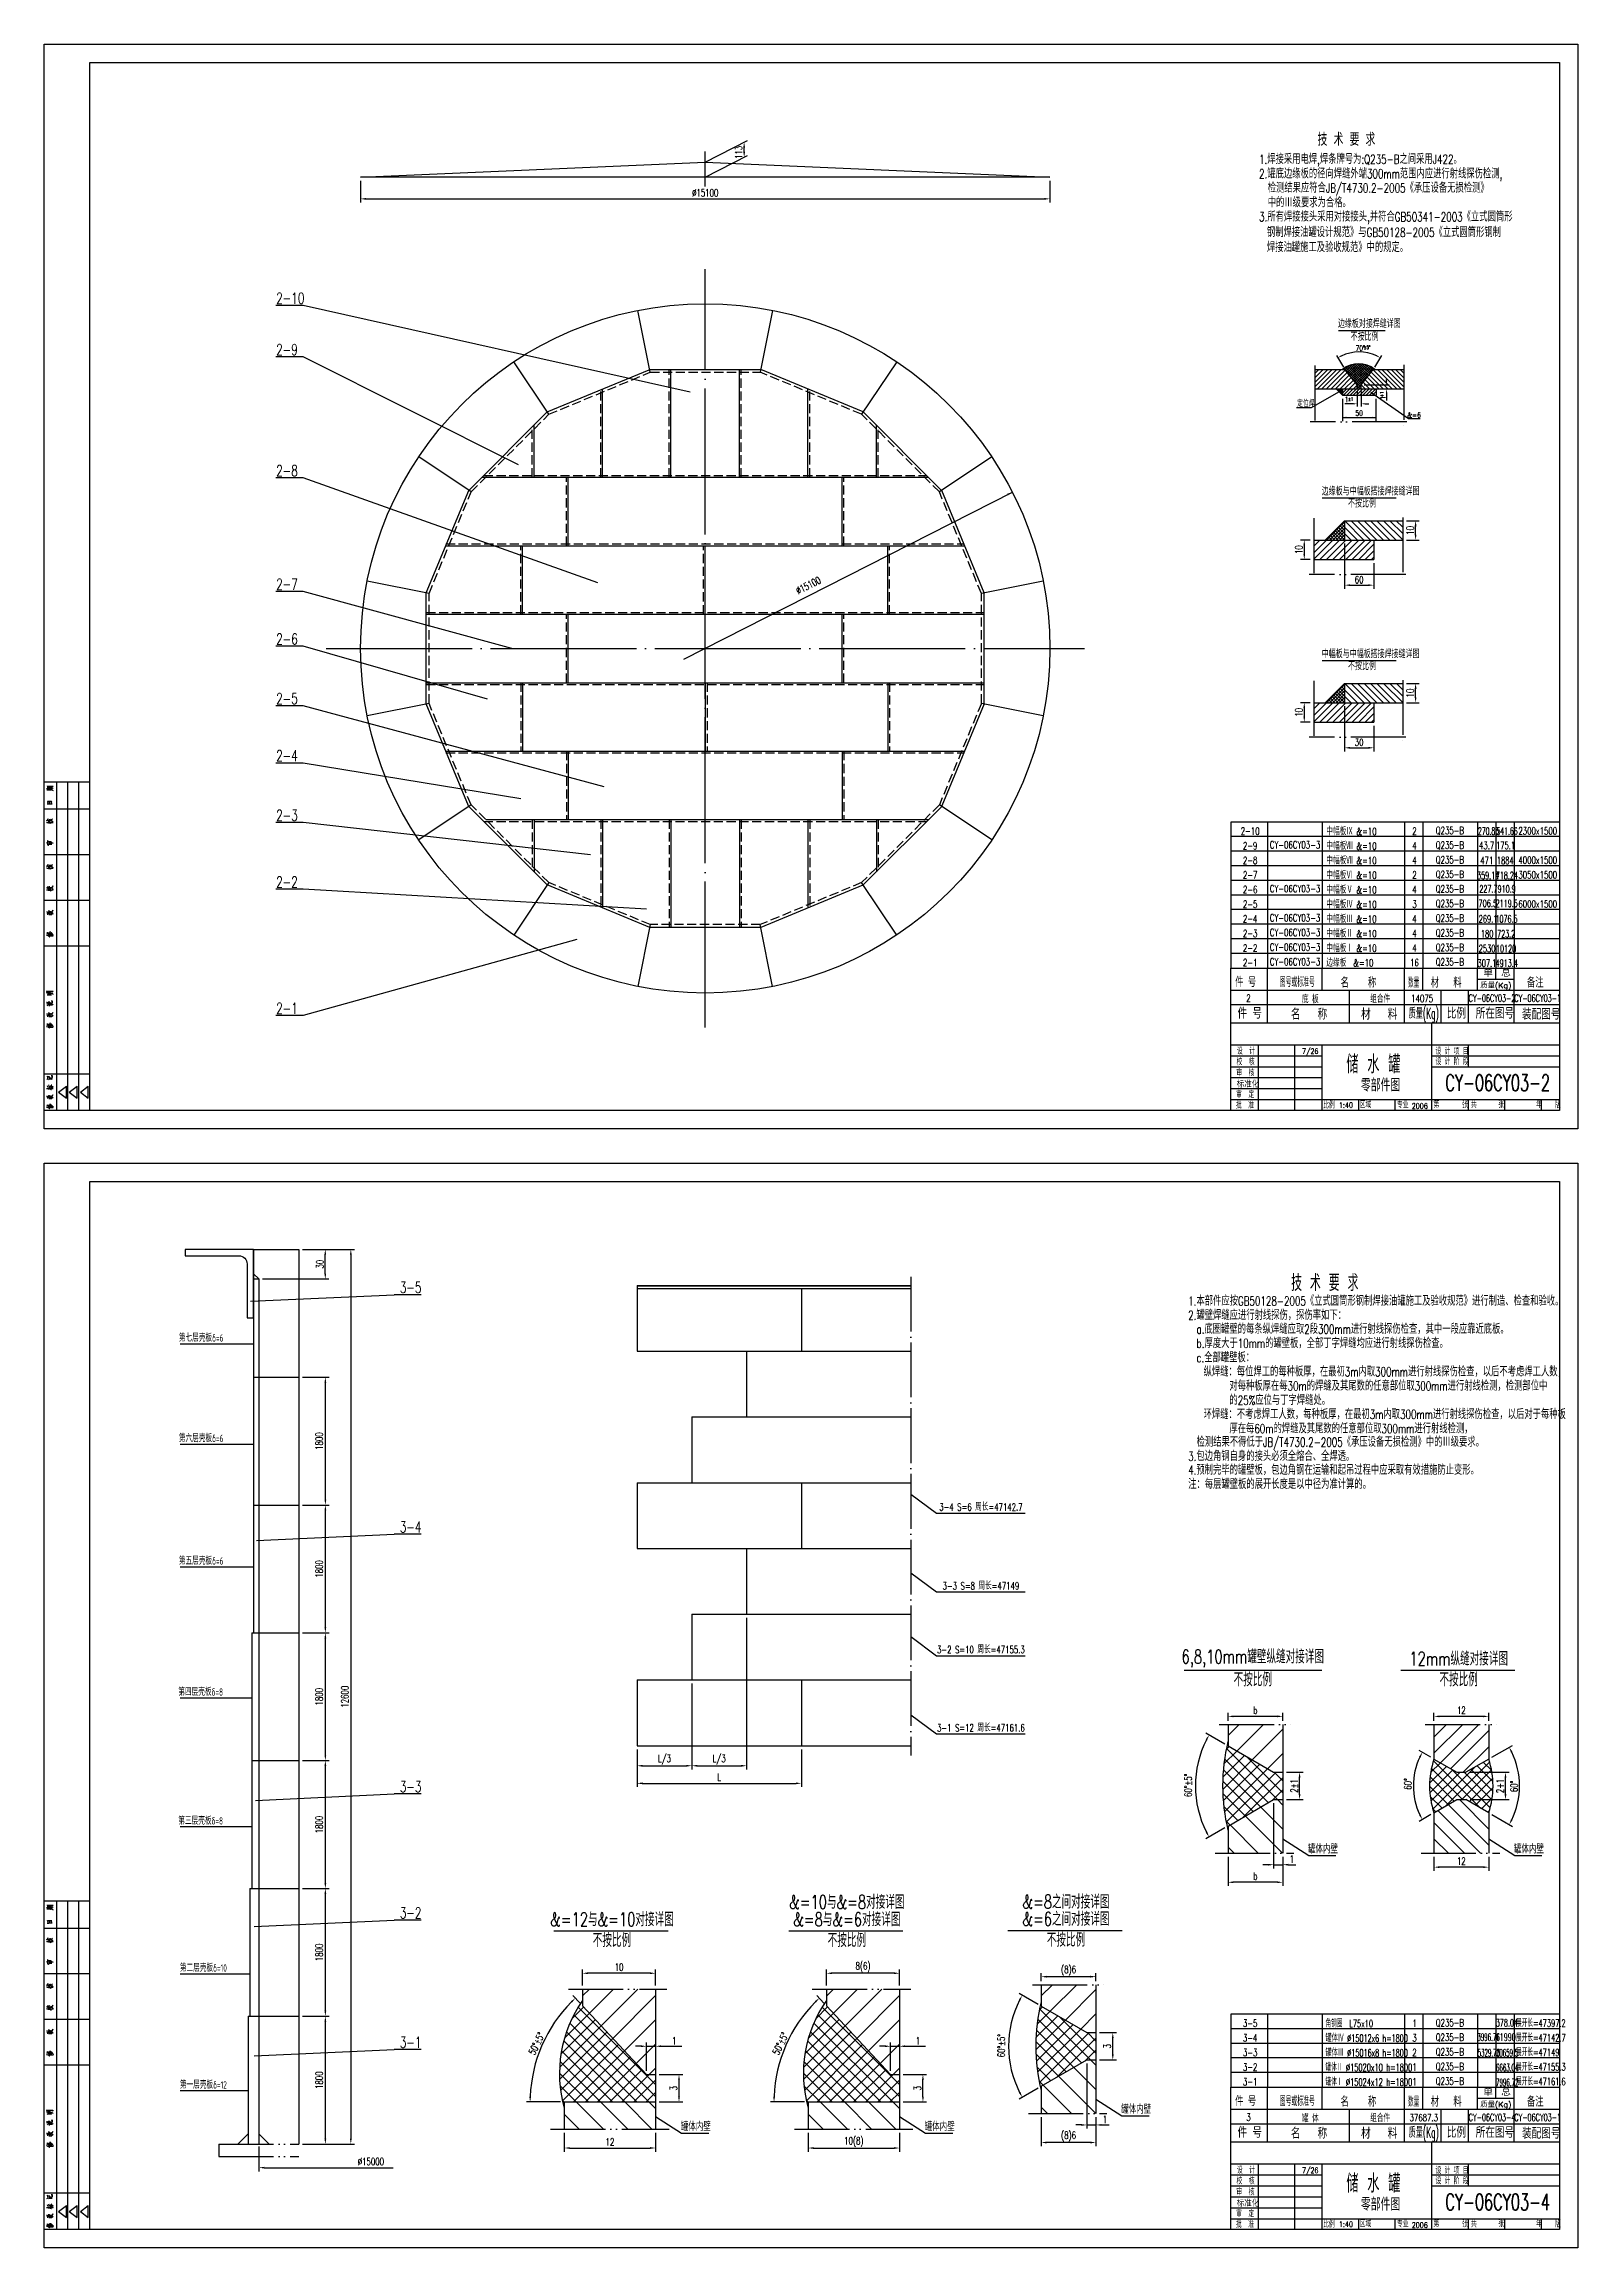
# Model space of a CAD drawing. Extents: x -15084 to 90401, y -39089 to 9274.
# Drawn here: x -15084 to 18516, y -39089 to 9185 of the extents above; entities that cross this region are included whole.
import ezdxf
from ezdxf.enums import TextEntityAlignment as Align

# ---------------------------------------------------------------- set-up
doc = ezdxf.new("R2010")
doc.units = 0
doc.header["$LTSCALE"] = 40
doc.header["$MEASUREMENT"] = 0
for name, pattern in [('DASHDOT-L', [90, 80, -5, 0, -5]), ('DASHDOT-M', [36, 30, -3, 0, -3]), ('DIVIDE-M', [39, 30, -3, 0, -3, 0, -3]), ('HIDDEN-M', [7, 5, -2])]:
    doc.linetypes.add(name, pattern=pattern)
doc.layers.get('0').update_dxf_attribs({"linetype": 'CONTINUOUS'})
for name, color, linetype in [('CDR_DIM', 7, 'CONTINUOUS'), ('CDR_DWG1', 4, 'CONTINUOUS'), ('CDR_DWG2', 2, 'CONTINUOUS'), ('CDR_DWG3', 1, 'DASHDOT-M'), ('CDR_DWG4', 3, 'DIVIDE-M'), ('CDR_DWG5', 6, 'HIDDEN-M'), ('CDR_TEXT', 7, 'CONTINUOUS')]:
    doc.layers.add(name, color=color, linetype=linetype)
doc.styles.add('HZ', font='romans.shx', dxfattribs={"width": 0.7, "height": 160, "bigfont": 'HZ.shx'})

msp = doc.modelspace()

# ---------------------------------------------------------------- texts
at = {"color": 7, "linetype": 'Continuous', "style": 'HZ', "width": 0.7}
for s, height, p in [('技 术 要 求', 280, (12813, 6957)), ('1.焊接采用电焊,焊条牌号为:Q235-B之间采用J422。', 200, (11531, 6562)), ('2.罐底边缘板的径向焊缝外端300mm范围内应进行射线探伤检测,', 200, (11532, 6244)), ('检测结果应符合JB/T4730.2-2005《承压设备无损检测》', 200, (11721, 5932)), ('中的Ⅲ级要求为合格。', 200, (11721, 5612)), ('3.所有焊接接头采用对接接头,并符合GB50341-2003《立式圆筒形', 200, (11533, 5301)), ('钢制焊接油罐设计规范》与GB50128-2005《立式圆筒形钢制', 200, (11703, 4960)), ('焊接油罐施工及验收规范》中的规定。 ', 200, (11703, 4631)), ('70%%d', 112, (13644, 2468)), ('%%p5%%d', 74.7, (13822, 2505)), ('1', 112, (13409, 1345)), ('%%p1', 74.7, (13482, 1374)), ('定位焊', 140, (12365, 1240)), ('技 术 要 求', 360, (12233, -18129)), ('1.本部件应按GB50128-2005《立式圆筒形钢制焊接油罐施工及验收规范》进行制造、检查和验收。', 200, (9979, -18448)), ('2.罐壁焊缝应进行射线探伤，探伤率如下：', 200, (9979, -18760)), ('a.底圈罐壁的每条纵焊缝应取2段300mm进行射线探伤检查，其中一段应靠近底板。', 200, (10162, -19064)), ('b.厚度大于10mm的罐壁板，全部丁字焊缝均应进行射线探伤检查。', 200, (10162, -19375)), ('c.全部罐壁板：', 200, (10162, -19687)), ('纵焊缝：每位焊工的每种板厚，在最初3m内取300mm进行射线探伤检查，以后不考虑焊工人数，', 200, (10316, -19998)), ('对每种板厚在每30m的焊缝及其尾数的任意部位取300mm进行射线检测，检测部位中', 200, (10882, -20309)), ('环焊缝：不考虑焊工人数，每种板厚，在最初3m内取300mm进行射线探伤检查，以后对于每种板', 200, (10316, -20932)), ('的25%应位与丁字焊缝处。', 200, (10882, -20621)), ('厚在每60m的焊缝及其尾数的任意部位取300mm进行射线检测，', 200, (10882, -21244)), ('3.包边角钢自身的接头必须全熔合、全焊透。', 200, (9979, -21848)), ('检测结果不得低于JB/T4730.2-2005《承压设备无损检测》中的Ⅲ级要求。', 200, (10162, -21539)), ('4.预制完毕的罐壁板，包边角钢在运输和起吊过程中应采取有效措施防止变形。', 200, (9979, -22151)), ('注：每层罐壁板的展开长度是以中径为准计算的。', 200, (9979, -22462))]:
    msp.add_text(s, height=height, dxfattribs=at).set_placement(p)
for s, height, p in [('+1', 74.7, (14257, 1450)), ('1', 112, (14300, 1395))]:
    msp.add_text(s, height=height, rotation=90, dxfattribs=at).set_placement(p)
at = {"style": 'HZ', "width": 0.7}
msp.add_text('%%c15100', height=160, rotation=26.9725, dxfattribs=at).set_placement((1694, -2742), align=Align.CENTER)
at = {"linetype": 'Continuous', "style": 'HZ'}
for s, width, p in [('校  核', 0.7, (11037, -13181)), ('设  计', 0.7, (11046, -12946)), ('设 计 项 目', 0.7, (15397, -12950)), ('设 计 阶 段', 0.7, (15397, -13176)), ('审  核', 0.7, (11033, -13421)), ('标准化', 0.9, (11042, -13670)), ('批  准', 0.7, (11024, -14132)), ('审  定', 0.7, (11028, -13897)), ('比例', 0.7, (12935, -14128)), ('区域', 0.7, (13734, -14119)), ('专业', 0.7, (14553, -14120)), ('第', 0.7, (15350, -14114)), ('张', 0.7, (15977, -14118)), ('共', 0.7, (16173, -14122)), ('张', 0.7, (16771, -14118)), ('年', 0.7, (17601, -14114)), ('版', 0.7, (18015, -14124)), ('校  核', 0.7, (11037, -37696)), ('设  计', 0.7, (11046, -37460)), ('设 计 项 目', 0.7, (15397, -37465)), ('设 计 阶 段', 0.7, (15397, -37691)), ('审  核', 0.7, (11033, -37936)), ('标准化', 0.9, (11042, -38185)), ('批  准', 0.7, (11024, -38647)), ('审  定', 0.7, (11028, -38412)), ('比例', 0.7, (12935, -38642)), ('区域', 0.7, (13734, -38633)), ('专业', 0.7, (14553, -38635)), ('第', 0.7, (15350, -38629)), ('张', 0.7, (15977, -38633)), ('共', 0.7, (16173, -38637)), ('张', 0.7, (16771, -38633)), ('年', 0.7, (17601, -38629)), ('版', 0.7, (18015, -38639))]:
    msp.add_text(s, height=140, dxfattribs=dict(at, width=width)).set_placement(p)
at = {"char_height": 160, "attachment_point": 5, "style": 'HZ'}
for s, insert, rotation in [('113', (132, 6813), 90), ('10', (14841, -1467), 90), ('10', (12402, -1890), 90), ('10', (14841, -5030), 90), ('10', (12402, -5453), 90), ('30', (-9044, -17541), 90), ('1800', (-9056, -21416), 90), ('1800', (-9056, -24216), 90), ('1800', (-9056, -27016), 90), ('12600', (-8497, -27016), 90), ('60%%d%%p5%%d', (9977, -28957), 90), ('2%%p1', (12299, -28970), 90), ('\\A1;60°', (14791, -28928), 88.4936), ('2+1', (16810, -28970), 90), ('\\A1;60°', (17117, -28981), 89.5896), ('1800', (-9056, -29816), 90), ('1800', (-9056, -32616), 90), ('50%%d%%p5%%d', (-4295, -34614), 64), ('50%%d%%p5%%d', (1048, -34614), 64), ('60%%d%%p5%%d', (5885, -34659), 90), ('3', (8207, -34672), 90), ('1800', (-9056, -35416), 90), ('3', (-1295, -35593), 90), ('3', (4048, -35593), 90)]:
    msp.add_mtext(s, dxfattribs=dict(at, insert=insert, rotation=rotation))
at = {"attachment_point": 5, "style": 'HZ'}
for s, insert, char_height in [('%%c15100', (-601, 5928), 160), ('&=6', (14927, 1057), 112), ('60', (13724, -2547), 160), ('30', (13724, -6110), 160), ('第七层壳板δ=6', (-11643, -19159), 160), ('第六层壳板δ=6', (-11643, -21359), 160), ('3-4 S=6 周长=47142.7', (5439, -22862), 160), ('第五层壳板δ=6', (-11643, -24044), 160), ('3-3 S=8 周长=47149', (5439, -24589), 160), ('3-2 S=10 周长=47155.3', (5439, -25986), 160), ('第四层壳板δ=8', (-11653, -26915), 160), ('b', (11451, -27313), 160), ('12', (15962, -27313), 160), ('3-1 S=12 周长=47161.6', (5439, -27699), 160), ('L/3', (-1494, -28395), 160), ('L/3', (-294, -28395), 160), ('L', (-294, -28780), 160), ('第三层壳板δ=8', (-11653, -29738), 160), ('罐体内壁', (12931, -30359), 180), ('罐体内壁', (17443, -30359), 180), ('b', (11451, -30946), 160), ('1', (12249, -30575), 160), ('12', (15962, -30616), 160), ('8(6)', (2855, -32940), 160), ('第二层壳板δ=10', (-11594, -32960), 160), ('10', (-2488, -32940), 160), ('(8)6', (7358, -33015), 160), ('1', (-1282, -34552), 160), ('1', (4061, -34552), 160), ('第一层壳板δ=12', (-11594, -35521), 160), ('1', (8157, -36276), 160), ('罐体内壁', (8839, -36060), 180), ('12', (-2688, -36768), 160), ('罐体内壁', (-807, -36440), 180), ('10(8)', (2655, -36768), 160), ('罐体内壁', (4536, -36440), 180), ('(8)6', (7358, -36648), 160), ('%%c15000', (-7925, -37199), 160)]:
    msp.add_mtext(s, dxfattribs=dict(at, insert=insert, char_height=char_height))
at = {"color": 7, "linetype": 'Continuous', "insert": (13723, 1101), "char_height": 112, "attachment_point": 5, "style": 'HZ'}
msp.add_mtext('50', dxfattribs=at)
at = {"layer": 'CDR_DWG1', "style": 'HZ', "width": 0.7}
for s, p in [('2-10', (-10001, 3499)), ('2-9', (-10001, 2373)), ('2-8', (-10001, -279)), ('2-7', (-10001, -2766)), ('2-6', (-10001, -3966)), ('2-5', (-10001, -5271)), ('2-4', (-10001, -6523)), ('2-3', (-10001, -7828)), ('2-2', (-10001, -9289)), ('2-1', (-10001, -12055)), ('3-5', (-7292, -18170)), ('3-4', (-7292, -23417)), ('3-3', (-7292, -29106)), ('3-2', (-7292, -31870)), ('3-1', (-7292, -34705))]:
    msp.add_text(s, height=240, dxfattribs=at).set_placement(p)
at = {"layer": 'CDR_DWG2', "style": 'HZ', "width": 0.7}
for s, height, p in [('边缘板对接焊缝详图', 168, (13258, 2971)), ('不按比例', 168, (13537, 2688)), ('边缘板与中幅板搭接焊接缝详图', 168, (12904, -699)), ('不按比例', 168, (13480, -964)), ('中幅板与中幅板搭接焊接缝详图', 168, (12904, -4262)), ('不按比例', 168, (13480, -4527)), ('储 水 罐', 400, (13444, -13362)), ('零部件图', 280, (13761, -13758)), ('储 水 罐', 400, (13444, -37877)), ('零部件图', 280, (13761, -38273))]:
    msp.add_text(s, height=height, dxfattribs=at).set_placement(p)
at = {"layer": 'CDR_DWG2', "style": 'HZ'}
for s, height, width, p in [('7/26', 120, 0.7, (12652, -12935)), ('CY-06CY03-2', 360, 0.646465, (16759, -13747)), ('1:40', 120, 0.7, (13433, -14117)), ('2006', 120, 0.7, (15052, -14135)), ('7/26', 120, 0.7, (12652, -37449)), ('CY-06CY03-4', 360, 0.646465, (16759, -38262)), ('1:40', 120, 0.7, (13433, -38631)), ('2006', 120, 0.7, (15052, -38649))]:
    msp.add_text(s, height=height, dxfattribs=dict(at, width=width)).set_placement(p, align=Align.CENTER)
at = {"layer": 'CDR_DWG2', "char_height": 300, "attachment_point": 5, "style": 'HZ'}
for s, insert in [('6,8,10mm罐壁纵缝对接详图', (11393, -26182)), ('12mm纵缝对接详图', (15904, -26182)), ('不按比例', (11393, -26639)), ('不按比例', (15904, -26639)), ('&=10与&=8对接详图', (2501, -31513)), ('&=8之间对接详图', (7301, -31507)), ('&=12与&=10对接详图', (-2644, -31893)), ('&=8与&=6对接详图', (2501, -31893)), ('&=6之间对接详图', (7301, -31884)), ('不按比例', (-2644, -32350)), ('不按比例', (2501, -32350)), ('不按比例', (7301, -32341))]:
    msp.add_mtext(s, dxfattribs=dict(at, insert=insert))
at = {"layer": 'CDR_TEXT', "style": 'HZ', "width": 0.7}
for s, p in [('2-10', (11336, -8135)), ('2', (14936, -8135)), ('2-9', (11336, -8455)), ('2-8', (11336, -8775)), ('4', (14936, -8455)), ('4', (14936, -8775)), ('2-7', (11336, -9095)), ('2', (14936, -9095)), ('2-6', (11336, -9415)), ('2-5', (11336, -9735)), ('4', (14936, -9415)), ('3', (14936, -9735)), ('2-4', (11336, -10055)), ('4', (14936, -10055)), ('2-3', (11336, -10375)), ('2-2', (11336, -10695)), ('4', (14936, -10375)), ('4', (14936, -10695)), ('2-1', (11336, -11015)), ('16', (14936, -11015)), ('3-5', (11336, -34249)), ('1', (14936, -34249)), ('3-4', (11336, -34569)), ('3-3', (11336, -34889)), ('3', (14936, -34569)), ('2', (14936, -34889)), ('3-2', (11336, -35209)), ('1', (14936, -35209)), ('3-1', (11336, -35529)), ('1', (14936, -35529))]:
    msp.add_text(s, height=160, dxfattribs=at).set_placement(p, align=Align.CENTER)
at = {"layer": 'CDR_TEXT', "style": 'HZ'}
for s, width, p in [('中幅板Ⅸ &=10', 0.7, (13005, -8141)), ('Q235-B', 0.7, (15402, -8121)), ('270.83', 0.5, (16327, -8134)), ('541.66', 0.5, (16734, -8134)), ('2300x1500', 0.7, (17212, -8131)), ('CY-06CY03-3', 0.7, (11768, -8435)), ('中幅板Ⅷ &=10', 0.7, (13005, -8461)), ('中幅板Ⅶ &=10', 0.7, (13005, -8781)), ('Q235-B', 0.7, (15402, -8441)), ('Q235-B', 0.7, (15402, -8761)), ('43.7', 0.7, (16348, -8448)), ('471', 0.7, (16375, -8779)), ('175.1', 0.6, (16725, -8448)), ('1884', 0.6, (16742, -8779)), ('4000x1500', 0.7, (17212, -8771)), ('中幅板Ⅵ &=10', 0.7, (13005, -9101)), ('Q235-B', 0.7, (15402, -9081)), ('359.14', 0.55, (16308, -9105)), ('718.24', 0.55, (16717, -9105)), ('3050x1500', 0.7, (17212, -9091)), ('CY-06CY03-3', 0.7, (11768, -9395)), ('中幅板Ⅴ &=10', 0.7, (13005, -9421)), ('中幅板Ⅳ &=10', 0.7, (13005, -9741)), ('Q235-B', 0.7, (15402, -9401)), ('Q235-B', 0.7, (15402, -9721)), ('706.5', 0.6, (16336, -9717)), ('227.7', 0.55, (16357, -9402)), ('2119.5', 0.55, (16715, -9717)), ('910.9', 0.55, (16757, -9402)), ('6000x1500', 0.7, (17212, -9731)), ('CY-06CY03-3', 0.7, (11768, -10035)), ('中幅板Ⅲ &=10', 0.7, (13005, -10061)), ('Q235-B', 0.7, (15402, -10041)), ('269.1', 0.6, (16342, -10059)), ('1076.5', 0.55, (16710, -10059)), ('CY-06CY03-3', 0.7, (11768, -10355)), ('CY-06CY03-3', 0.7, (11768, -10675)), ('中幅板Ⅱ &=10', 0.7, (13005, -10381)), ('中幅板Ⅰ &=10', 0.7, (13005, -10701)), ('Q235-B', 0.7, (15402, -10361)), ('Q235-B', 0.7, (15402, -10681)), ('2530', 0.6, (16342, -10708)), ('180', 0.6, (16390, -10385)), ('10120', 0.55, (16723, -10708)), ('723.2', 0.55, (16746, -10385)), ('CY-06CY03-3', 0.7, (11768, -10995)), ('边缘板  &=10', 0.7, (13005, -11021)), ('Q235-B', 0.7, (15402, -11001)), ('307.1', 0.6, (16318, -11028)), ('4913.4', 0.55, (16715, -11028)), ('2', 0.7, (11252, -11793)), ('底 板', 0.7, (12470, -11821)), ('组合件', 0.7, (13966, -11812)), ('14075', 0.7, (14864, -11801)), ('CY-06CY03-2', 0.65, (16122, -11795)), ('CY-06CY03-1', 0.65, (17122, -11795)), ('角钢圈  L75x10', 0.6, (12986, -34256)), ('Q235-B', 0.7, (15402, -34236)), ('378.04', 0.55, (16718, -34237)), ('展开长=47397.2', 0.6, (17160, -34246)), ('罐体Ⅳ %%C15012x6 h=1800', 0.65, (12986, -34576)), ('罐体Ⅲ %%C15016x8 h=1800', 0.65, (12986, -34896)), ('Q235-B', 0.7, (15402, -34556)), ('Q235-B', 0.7, (15402, -34876)), ('3996.76', 0.45, (16313, -34551)), ('5329.73', 0.45, (16319, -34894)), ('10659.5', 0.45, (16718, -34894)), ('11990', 0.55, (16715, -34551)), ('展开长=47142.7', 0.6, (17160, -34566)), ('展开长=47149', 0.6, (17160, -34886)), ('罐体Ⅱ %%C15020x10 h=1800', 0.6, (12986, -35216)), ('Q235-B', 0.7, (15402, -35196)), ('6663.04', 0.45, (16721, -35220)), ('展开长=47155.3', 0.6, (17160, -35206)), ('罐体Ⅰ %%C15024x12 h=1800', 0.6, (12986, -35536)), ('Q235-B', 0.7, (15402, -35516)), ('7996.72', 0.45, (16723, -35543)), ('展开长=47161.6', 0.6, (17160, -35526)), ('3', 0.7, (11252, -36307)), ('罐 体', 0.7, (12470, -36336)), ('组合件', 0.7, (13966, -36327)), ('37687.3', 0.7, (14827, -36316)), ('CY-06CY03-4', 0.65, (16122, -36310)), ('CY-06CY03-1', 0.65, (17122, -36310))]:
    msp.add_text(s, height=160, dxfattribs=dict(at, width=width)).set_placement(p)

# ---------------------------------------------------------------- blocks, each defined once
blk = doc.blocks.new('TUQA')
at = {"color": 4, "linetype": 'Continuous'}
for p, q in [((-25, 180), (0, 180)), ((-18, 0), (-18, 180)), ((0, 165), (-24.9, 165)), ((0, 140), (-24.9, 140)), ((0, 115), (-24.9, 115)), ((0, 90), (-24.9, 90)), ((0, 20), (-24.9, 20)), ((0, 0), (-25, 0))]:
    blk.add_line(p, q, dxfattribs=at)
at = {"color": 7, "linetype": 'Continuous'}
for p, q in [((-12, 0), (-12, 180)), ((-6, 0), (-6, 180))]:
    blk.add_line(p, q, dxfattribs=at)
at = {"color": 1, "linetype": 'Continuous'}
for p, q in [((-17.1, 10), (-12.7, 13.3)), ((-12.7, 6.7), (-12.7, 13.3)), ((-11.3, 10), (-6.9, 13.3)), ((-6.9, 6.7), (-6.9, 13.3)), ((-5.1, 10), (-0.8, 13.3)), ((-0.8, 6.7), (-0.8, 13.3)), ((-17.1, 10), (-12.7, 6.7)), ((-11.3, 10), (-6.9, 6.7)), ((-5.1, 10), (-0.8, 6.7))]:
    blk.add_line(p, q, dxfattribs=at)
at = {"color": 7, "linetype": 'Continuous'}
for points in [[(-23.7, 176.4), (-23.5, 176.4), (-23.5, 176.4), (-21.3, 176.4)], [(-23.5, 175.7), (-23.4, 175.7), (-23.4, 175.7), (-21.2, 175.7)], [(-23.3, 177), (-23, 177), (-23, 177), (-22.3, 177), (-22.3, 177), (-21.6, 177), (-21.6, 177), (-21.2, 177), (-21.2, 177), (-20.7, 176.8), (-20.7, 176.8), (-20.4, 176.7), (-20.4, 176.7), (-20, 176.4)], [(-23.3, 167.9), (-23, 167.9), (-23, 167.9), (-22.3, 167.9), (-22.3, 167.9), (-21.7, 168), (-21.7, 168), (-21.6, 168), (-21.6, 168), (-21.1, 168), (-21.1, 168), (-20.5, 168), (-20.5, 168), (-20.7, 168), (-20.7, 168), (-20.9, 168.9), (-20.9, 168.9), (-20.7, 169.1), (-20.7, 169.1), (-20.9, 169.2), (-20.9, 169.2), (-21.3, 169.2), (-21.3, 169.2), (-22, 169.2), (-22, 169.2), (-22.7, 169.2), (-22.7, 169.2), (-23.2, 169.2), (-23.2, 169.2), (-23.1, 169.3), (-23.1, 169.3), (-22.9, 167.9)], [(-22.9, 177), (-23.1, 177.8), (-23.1, 177.8), (-23.2, 177.7), (-23.2, 177.7), (-22.3, 177.7), (-22.3, 177.7), (-22.2, 177.7), (-22.2, 177.7), (-20.9, 177.7), (-20.9, 177.7), (-20.4, 177.7), (-20.4, 177.7), (-20.1, 177.7), (-20.1, 177.7), (-20, 177.7), (-20, 177.7), (-20.4, 177.3), (-20.4, 177.3), (-20.1, 177.6)], [(-22.7, 175.3), (-22.9, 176.8)], [(-22.2, 177.1), (-22.3, 177.5)], [(-22.2, 175.8), (-22.3, 176.2)], [(-21.8, 175.8), (-21.8, 176.2)], [(-21.5, 177), (-21.5, 177.1), (-21.5, 177.1), (-21.5, 177.5)], [(-21.1, 175.2), (-21.3, 176.8), (-21.3, 176.8), (-21.3, 176.7), (-21.3, 176.7), (-21.3, 176.6)], [(-21, 176.2), (-20.6, 176.5), (-20.6, 176.5), (-20.5, 176.5), (-20.5, 176.5), (-20.8, 176.4)], [(-20.9, 175.8), (-20.8, 175.8), (-20.8, 175.8), (-20.5, 175.6), (-20.5, 175.6), (-20.3, 175.4), (-20.3, 175.4), (-20.1, 175.2)], [(-23.6, 158.8), (-23.3, 159), (-23.3, 159), (-23.2, 159), (-23.2, 159), (-23.1, 159)], [(-23.6, 157.8), (-23.5, 157.9), (-23.5, 157.9), (-23.5, 157.8), (-23.5, 157.8), (-20.1, 157.8), (-20.1, 157.8), (-20.4, 157.8), (-20.4, 157.8), (-20.6, 157.8)], [(-22.7, 158.4), (-22.9, 159.8), (-22.9, 159.8), (-22.9, 159.7), (-22.9, 159.7), (-22.8, 159.5)], [(-22.7, 158.9), (-22.5, 158.9), (-22.5, 158.9), (-21.8, 158.5), (-21.8, 158.5), (-21.8, 158.4), (-21.8, 158.4), (-22, 159.2)], [(-22.6, 158.2), (-22.4, 157.2)], [(-22.4, 159.3), (-22.2, 159.3), (-22.2, 159.3), (-21.8, 159), (-21.8, 159), (-21.8, 159), (-21.8, 159), (-21.5, 158.8), (-21.5, 158.8), (-21.2, 158.5), (-21.2, 158.5), (-20.9, 158.2)], [(-22.4, 157.9), (-22, 157.6), (-22, 157.6), (-21.6, 157.5), (-21.6, 157.5), (-21.3, 157.3), (-21.3, 157.3), (-21.1, 157.1)], [(-22.2, 157.9), (-21.9, 158.2)], [(-21.9, 168), (-22.1, 168.9), (-22.1, 168.9), (-22.1, 168.8), (-22.1, 168.8), (-22, 168.6)], [(-21.8, 159.5), (-21.6, 159.4), (-21.6, 159.4), (-21.1, 159.1), (-21.1, 159.1), (-20.8, 158.8), (-20.8, 158.8), (-20.5, 158.5), (-20.5, 158.5), (-20.3, 158.2), (-20.3, 158.2), (-20.1, 158)], [(-21, 159), (-20.5, 159.5), (-20.5, 159.5), (-20.3, 159.6), (-20.3, 159.6), (-20.6, 159.5)], [(-23.7, 146.4), (-23.4, 146.6), (-23.4, 146.6), (-23.2, 146.6)], [(-23.2, 145.5), (-22.9, 145.5), (-22.9, 145.5), (-22.7, 145.5), (-22.7, 145.5), (-22.5, 145.4), (-22.5, 145.4), (-22.4, 145.4)], [(-22.9, 145.5), (-23, 147.8), (-23, 147.8), (-23.1, 147.7), (-23.1, 147.7), (-22.7, 147.4)], [(-22.8, 146.5), (-22.7, 146.6), (-22.7, 146.6), (-20.1, 146.5), (-20.1, 146.5), (-20.3, 146.5), (-20.3, 146.5), (-20.6, 146.5)], [(-21.2, 147.1), (-21.1, 147.2), (-21.1, 147.2), (-22.4, 147.4), (-22.4, 147.4), (-22.3, 147.4), (-22.3, 147.4), (-22.1, 145.8)], [(-22.4, 145.7), (-22.1, 145.8), (-22.1, 145.8), (-20.8, 145.9), (-20.8, 145.9), (-21.1, 145.9), (-21.1, 145.9), (-21.2, 147.1), (-21.2, 147.1), (-21.2, 147), (-21.2, 147), (-21.2, 146.7)], [(-21.7, 146.1), (-21.8, 147)], [(-23.6, 133.8), (-23.3, 134), (-23.3, 134), (-23.2, 134), (-23.2, 134), (-23.1, 134)], [(-23.6, 132.8), (-23.5, 132.9), (-23.5, 132.9), (-23.5, 132.8), (-23.5, 132.8), (-20.1, 132.8), (-20.1, 132.8), (-20.4, 132.8), (-20.4, 132.8), (-20.6, 132.8)], [(-22.7, 133.4), (-22.9, 134.8), (-22.9, 134.8), (-22.9, 134.7), (-22.9, 134.7), (-22.8, 134.5)], [(-22.7, 133.9), (-22.5, 133.9), (-22.5, 133.9), (-21.8, 133.5), (-21.8, 133.5), (-21.8, 133.4), (-21.8, 133.4), (-22, 134.2)], [(-22.6, 133.2), (-22.4, 132.2)], [(-22.4, 134.3), (-22.2, 134.3), (-22.2, 134.3), (-21.8, 134), (-21.8, 134), (-21.8, 134), (-21.8, 134), (-21.5, 133.8), (-21.5, 133.8), (-21.2, 133.5), (-21.2, 133.5), (-20.9, 133.2)], [(-22.4, 132.9), (-22, 132.6), (-22, 132.6), (-21.6, 132.5), (-21.6, 132.5), (-21.3, 132.3), (-21.3, 132.3), (-21.1, 132.1)], [(-22.2, 132.9), (-21.9, 133.2)], [(-21.8, 134.5), (-21.6, 134.4), (-21.6, 134.4), (-21.1, 134.1), (-21.1, 134.1), (-20.8, 133.8), (-20.8, 133.8), (-20.5, 133.5), (-20.5, 133.5), (-20.3, 133.2), (-20.3, 133.2), (-20.1, 133)], [(-21, 134), (-20.5, 134.5), (-20.5, 134.5), (-20.3, 134.6), (-20.3, 134.6), (-20.6, 134.5)], [(-23.6, 121.8), (-23.4, 122), (-23.4, 122), (-23.2, 122), (-23.2, 122), (-23, 122)], [(-23.6, 120.8), (-23.5, 120.9), (-23.5, 120.9), (-23.5, 120.9), (-23.5, 120.9), (-20.1, 120.9), (-20.1, 120.9), (-20.3, 120.8), (-20.3, 120.8), (-20.6, 120.9)], [(-22.7, 121.4), (-22.9, 122.7), (-22.9, 122.7), (-22.9, 122.6), (-22.9, 122.6), (-22.9, 122.5)], [(-22.7, 121.2), (-22.5, 120.3)], [(-22.5, 122.2), (-22.2, 122.5), (-22.2, 122.5), (-22, 122.6), (-22, 122.6), (-21.9, 122.7)], [(-22.5, 121.8), (-22.3, 121.7), (-22.3, 121.7), (-21.9, 121.5), (-21.9, 121.5), (-21.6, 121.3), (-21.6, 121.3), (-21.5, 121.2)], [(-22.5, 120.9), (-22.1, 120.7), (-22.1, 120.7), (-21.7, 120.5), (-21.7, 120.5), (-21.4, 120.4), (-21.4, 120.4), (-21.1, 120.2)], [(-22.3, 120.9), (-22, 121.2)], [(-22.1, 122.2), (-21.8, 122.2), (-21.8, 122.2), (-21.4, 122.1), (-21.4, 122.1), (-21.1, 121.9), (-21.1, 121.9), (-20.8, 121.8), (-20.8, 121.8), (-20.6, 121.6), (-20.6, 121.6), (-20.4, 121.5), (-20.4, 121.5), (-20.3, 121.3), (-20.3, 121.3), (-20.1, 121.1)], [(-21.7, 121.5), (-21.6, 121.6), (-21.6, 121.6), (-20.3, 122.5), (-20.3, 122.5), (-20.2, 123), (-20.2, 123), (-20.3, 122.5), (-20.3, 122.5), (-20.4, 122.4)], [(-23.6, 108.9), (-23.3, 108.8), (-23.3, 108.8), (-22.8, 108.7), (-22.8, 108.7), (-22.3, 108.5), (-22.3, 108.5), (-22, 108.3), (-22, 108.3), (-21.8, 108.2), (-21.8, 108.2), (-21.5, 108.1)], [(-22.2, 108.5), (-22.4, 109.6), (-22.4, 109.6), (-22.4, 109.5), (-22.4, 109.5), (-22.4, 109.3)], [(-22.3, 109.1), (-22.1, 109.1), (-22.1, 109.1), (-21.7, 109), (-21.7, 109), (-21.4, 108.9), (-21.4, 108.9), (-21.2, 108.8), (-21.2, 108.8), (-21, 108.7), (-21, 108.7), (-20.8, 108.5), (-20.8, 108.5), (-20.6, 108.4), (-20.6, 108.4), (-20.4, 108.2), (-20.4, 108.2), (-20.3, 108), (-20.3, 108), (-20.2, 107.8), (-20.2, 107.8), (-20.1, 107.7)], [(-21.9, 108.4), (-21.8, 108.4), (-21.8, 108.4), (-20.3, 109.2), (-20.3, 109.2), (-20.2, 109.7), (-20.2, 109.7), (-20.3, 109.2), (-20.3, 109.2), (-20.5, 109.1)], [(-23.6, 96.9), (-23.2, 96.8), (-23.2, 96.8), (-22.8, 96.6), (-22.8, 96.6), (-22.6, 96.4), (-22.6, 96.4), (-22.5, 96.4), (-22.5, 96.4), (-22.3, 96.3)], [(-22.9, 107.2), (-23.1, 108.2), (-23.1, 108.2), (-23.2, 108.1), (-23.2, 108.1), (-22.2, 108), (-22.2, 108), (-22.2, 108.1), (-22.2, 108.1), (-22, 107.4), (-22, 107.4), (-22.3, 107.3), (-22.3, 107.3), (-22, 107.4), (-22, 107.4), (-20.7, 107.4)], [(-23.1, 96.7), (-23, 96.8), (-23, 96.8), (-23.1, 97.6), (-23.1, 97.6), (-23.2, 97.5), (-23.2, 97.5), (-22.8, 97.3), (-22.8, 97.3), (-22.4, 97), (-22.4, 97), (-22.2, 96.8), (-22.2, 96.8), (-22, 96.6), (-22, 96.6), (-21.8, 96.4), (-21.8, 96.4), (-21.7, 96.2)], [(-22.8, 96.6), (-22.7, 96.7), (-22.7, 96.7), (-21.7, 97.7), (-21.7, 97.7), (-21.7, 98), (-21.7, 98), (-21.7, 97.7), (-21.7, 97.7), (-21.8, 97.6)], [(-22, 97), (-21.9, 97), (-21.9, 97), (-21.9, 97), (-21.9, 97), (-21.6, 96.7), (-21.6, 96.7), (-21.4, 96.5), (-21.4, 96.5), (-21.3, 96.4)], [(-21.6, 97.2), (-21.5, 97.2), (-21.5, 97.2), (-21.5, 97.2), (-21.5, 97.2), (-21.2, 96.9), (-21.2, 96.9), (-21.1, 96.8), (-21.1, 96.8), (-21, 96.7), (-21, 96.7), (-20.8, 96.5), (-20.8, 96.5), (-20.7, 96.3)], [(-20.6, 107.3), (-21.3, 108.1)], [(-21.3, 97.5), (-21.1, 97.4), (-21.1, 97.4), (-20.8, 97.1), (-20.8, 97.1), (-20.6, 96.9), (-20.6, 96.9), (-20.4, 96.6), (-20.4, 96.6), (-20.2, 96.4), (-20.2, 96.4), (-20.1, 96.1), (-20.1, 96.1), (-20.1, 96)], [(-23.7, 96), (-23.5, 96), (-23.5, 96), (-23, 95.8), (-23, 95.8), (-23, 95.8), (-23, 95.8), (-22.6, 95.6), (-22.6, 95.6), (-22.3, 95.4), (-22.3, 95.4), (-22.1, 95.2), (-22.1, 95.2), (-21.9, 95.1)], [(-22.7, 95.7), (-20.1, 95.7), (-20.1, 95.7), (-20.4, 95.6), (-20.4, 95.6), (-20.8, 95.7)], [(-22.6, 96.1), (-20.9, 96.1), (-20.9, 96.1), (-21.1, 96), (-21.1, 96), (-21.3, 96.1)], [(-23.6, 64.5), (-23.3, 64.6), (-23.3, 64.6), (-22.6, 64.6), (-22.6, 64.6), (-22, 64.6), (-22, 64.6), (-21.6, 64.5), (-21.6, 64.5), (-21.2, 64.4), (-21.2, 64.4), (-20.8, 64.2), (-20.8, 64.2), (-20.4, 64), (-20.4, 64), (-20.2, 63.7), (-20.2, 63.7), (-20.1, 63.7)], [(-23.3, 64.6), (-23.3, 64.6), (-23.3, 64.6), (-23.4, 65.6), (-23.4, 65.6), (-23.5, 65.4), (-23.5, 65.4), (-23.3, 65.4), (-23.3, 65.4), (-21.1, 65.4), (-21.1, 65.4), (-20.7, 65.4), (-20.7, 65.4), (-20.4, 65.4), (-20.4, 65.4), (-20.1, 65.3), (-20.1, 65.3), (-20.6, 64.9)], [(-23.3, 63.3), (-22.9, 63.4), (-22.9, 63.4), (-21, 63.4), (-21, 63.4), (-21.3, 63.3), (-21.3, 63.3), (-21.3, 63.4), (-21.3, 63.4), (-21.4, 63.8), (-21.4, 63.8), (-21.1, 64), (-21.1, 64), (-21.2, 64), (-21.2, 64), (-22.2, 64), (-22.2, 64), (-23.1, 64), (-23.1, 64), (-23, 64.1), (-23, 64.1), (-23, 64), (-23, 64), (-22.9, 63.4)], [(-22.4, 64.6), (-22.4, 64.7), (-22.4, 64.7), (-22.5, 65.2), (-22.5, 65.2), (-22.6, 65.1), (-22.6, 65.1), (-22.5, 65.1)], [(-22.2, 63.4), (-22.2, 63.8), (-22.2, 63.8), (-22.2, 63.8)], [(-21.7, 64.6), (-21.7, 64.6), (-21.7, 64.6), (-21.8, 65.2), (-21.8, 65.2), (-21.8, 65.1), (-21.8, 65.1), (-21.8, 65)], [(-23.6, 59.3), (-23.5, 59.3), (-23.5, 59.3), (-22.6, 59)], [(-23.6, 52.9), (-23.3, 52.9), (-23.3, 52.9), (-22.8, 52.7), (-22.8, 52.7), (-22.3, 52.5), (-22.3, 52.5), (-22, 52.4), (-22, 52.4), (-21.8, 52.3), (-21.8, 52.3), (-21.5, 52.2)], [(-23.4, 58.4), (-23.4, 58.4), (-23.4, 58.4), (-23, 58.7), (-23, 58.7), (-22.8, 58.7)], [(-23.2, 57.4), (-22.9, 57.8), (-22.9, 57.8), (-22.8, 57.8), (-22.8, 57.8), (-23, 57.7)], [(-22.9, 51.3), (-23.1, 52.3), (-23.1, 52.3), (-23.2, 52.2), (-23.2, 52.2), (-22.2, 52.1), (-22.2, 52.1), (-22.2, 52.2), (-22.2, 52.2), (-22, 51.4), (-22, 51.4), (-22.3, 51.4), (-22.3, 51.4), (-22, 51.4), (-22, 51.4), (-20.7, 51.4)], [(-22.7, 58.3), (-22.5, 58.4), (-22.5, 58.4), (-21.6, 58.4), (-21.6, 58.4), (-21.8, 58.4), (-21.8, 58.4), (-21.9, 59.3), (-21.9, 59.3), (-21.9, 59.3), (-21.9, 59.3), (-22.7, 59.3), (-22.7, 59.3), (-22.7, 59.4), (-22.7, 59.4), (-22.5, 58.4)], [(-22.2, 52.5), (-22.4, 53.7), (-22.4, 53.7), (-22.4, 53.5), (-22.4, 53.5), (-22.4, 53.3)], [(-22.3, 53.2), (-22.1, 53.2), (-22.1, 53.2), (-21.7, 53.1), (-21.7, 53.1), (-21.4, 53), (-21.4, 53), (-21.2, 52.9), (-21.2, 52.9), (-21, 52.7), (-21, 52.7), (-20.8, 52.6), (-20.8, 52.6), (-20.6, 52.4), (-20.6, 52.4), (-20.4, 52.2), (-20.4, 52.2), (-20.3, 52), (-20.3, 52), (-20.2, 51.9), (-20.2, 51.9), (-20.1, 51.7)], [(-22, 57.1), (-22, 57.2), (-22, 57.2), (-22.2, 57.9), (-22.2, 57.9), (-22.2, 57.8), (-22.2, 57.8), (-20.5, 57.7), (-20.5, 57.7), (-20.5, 57.7), (-20.5, 57.7), (-21.3, 58.3)], [(-21.9, 52.4), (-21.8, 52.5), (-21.8, 52.5), (-20.3, 53.3), (-20.3, 53.3), (-20.2, 53.7), (-20.2, 53.7), (-20.3, 53.3), (-20.3, 53.3), (-20.5, 53.2)], [(-21.7, 59), (-21.5, 59), (-21.5, 59), (-20.6, 59), (-20.6, 59), (-20.4, 59), (-20.4, 59), (-20.3, 59.1), (-20.3, 59.1), (-20.3, 59.2), (-20.3, 59.2), (-20.3, 59.9), (-20.3, 59.9), (-21.1, 59.8)], [(-21.7, 58.7), (-21.4, 58.6), (-21.4, 58.6), (-21.1, 58.6), (-21.1, 58.6), (-20.7, 58.4), (-20.7, 58.4), (-20.5, 58.2), (-20.5, 58.2), (-20.2, 58), (-20.2, 58), (-20.1, 57.8)], [(-20.6, 51.3), (-21.3, 52.1)], [(-23.7, 46), (-23.5, 46), (-23.5, 46), (-23, 45.8), (-23, 45.8), (-23, 45.8), (-23, 45.8), (-22.6, 45.6), (-22.6, 45.6), (-22.3, 45.4), (-22.3, 45.4), (-22.1, 45.2), (-22.1, 45.2), (-21.9, 45.1)], [(-23.6, 46.9), (-23.2, 46.8), (-23.2, 46.8), (-22.8, 46.6), (-22.8, 46.6), (-22.6, 46.4), (-22.6, 46.4), (-22.5, 46.4), (-22.5, 46.4), (-22.3, 46.3)], [(-23.1, 46.7), (-23, 46.8), (-23, 46.8), (-23.1, 47.6), (-23.1, 47.6), (-23.2, 47.5), (-23.2, 47.5), (-22.8, 47.3), (-22.8, 47.3), (-22.4, 47), (-22.4, 47), (-22.2, 46.8), (-22.2, 46.8), (-22, 46.6), (-22, 46.6), (-21.8, 46.4), (-21.8, 46.4), (-21.7, 46.2)], [(-22.8, 46.6), (-22.7, 46.7), (-22.7, 46.7), (-21.7, 47.7), (-21.7, 47.7), (-21.7, 48), (-21.7, 48), (-21.7, 47.7), (-21.7, 47.7), (-21.8, 47.6)], [(-22.7, 45.7), (-20.1, 45.7), (-20.1, 45.7), (-20.4, 45.6), (-20.4, 45.6), (-20.8, 45.7)], [(-22.6, 46.1), (-20.9, 46.1), (-20.9, 46.1), (-21.1, 46), (-21.1, 46), (-21.3, 46.1)], [(-22, 47), (-21.9, 47), (-21.9, 47), (-21.9, 47), (-21.9, 47), (-21.6, 46.7), (-21.6, 46.7), (-21.4, 46.5), (-21.4, 46.5), (-21.3, 46.4)], [(-21.6, 47.2), (-21.5, 47.2), (-21.5, 47.2), (-21.5, 47.2), (-21.5, 47.2), (-21.2, 46.9), (-21.2, 46.9), (-21.1, 46.8), (-21.1, 46.8), (-21, 46.7), (-21, 46.7), (-20.8, 46.5), (-20.8, 46.5), (-20.7, 46.3)], [(-21.3, 47.5), (-21.1, 47.4), (-21.1, 47.4), (-20.8, 47.1), (-20.8, 47.1), (-20.6, 46.9), (-20.6, 46.9), (-20.4, 46.6), (-20.4, 46.6), (-20.2, 46.4), (-20.2, 46.4), (-20.1, 46.1), (-20.1, 46.1), (-20.1, 46)], [(-23.6, 12.1), (-20.6, 12.1), (-20.6, 12.1), (-20, 12.1), (-20, 12.1), (-20.3, 12), (-20.3, 12), (-20.6, 12.1)], [(-23.4, 17), (-23.1, 17.3), (-23.1, 17.3), (-23, 17.4), (-23, 17.4), (-22.9, 17.4), (-22.9, 17.4), (-23.1, 17.3)], [(-23, 17.8), (-23.2, 18.8), (-23.2, 18.8), (-23.3, 18.7), (-23.3, 18.7), (-22.2, 18.6), (-22.2, 18.6), (-22.2, 18.7), (-22.2, 18.7), (-22.1, 17.9)], [(-23, 12.8), (-23.2, 13.6)], [(-22.4, 11.6), (-22.6, 12.5)], [(-22.4, 17.8), (-22, 17.9), (-22, 17.9), (-21, 17.9), (-21, 17.9), (-20.7, 17.9), (-20.7, 17.9), (-20.6, 17.9), (-20.6, 17.9), (-20.5, 18), (-20.5, 18), (-20.4, 18.1), (-20.4, 18.1), (-20.4, 18.3), (-20.4, 18.3), (-20.4, 18.5), (-20.4, 18.5), (-20.4, 19), (-20.4, 19), (-21.2, 19), (-21.2, 19), (-20.4, 19)], [(-22.1, 16.8), (-22.3, 17.4), (-22.3, 17.4), (-22.4, 17.3), (-22.4, 17.3), (-20.7, 17.2), (-20.7, 17.2), (-20.5, 17.1), (-20.5, 17.1), (-21.3, 17.7)], [(-22.4, 12.1), (-22, 12), (-22, 12), (-21.6, 11.8), (-21.6, 11.8), (-21.2, 11.6), (-21.2, 11.6), (-20.9, 11.5)], [(-22.1, 12.6), (-22.3, 14)], [(-22.1, 13.2), (-22, 13.2), (-22, 13.2), (-20.5, 13.2), (-20.5, 13.2), (-20.2, 13.2), (-20.2, 13.2), (-20.1, 13.2), (-20.1, 13.2), (-20.5, 12.8), (-20.5, 12.8), (-20.1, 13.2)], [(-22.1, 12.2), (-21.7, 12.5)], [(-21.7, 12.9), (-21.5, 12.8), (-21.5, 12.8), (-20.7, 12.4)], [(-21.5, 13.5), (-21, 13.9), (-21, 13.9), (-20.7, 13.9), (-20.7, 13.9), (-21.1, 13.8)], [(-23.7, 1.9), (-23.5, 1.9), (-23.5, 1.9), (-23, 1.7), (-23, 1.7), (-23, 1.7), (-23, 1.7), (-22.6, 1.5), (-22.6, 1.5), (-22.3, 1.4), (-22.3, 1.4), (-22.1, 1.2), (-22.1, 1.2), (-21.9, 1.1)], [(-23.6, 7.9), (-23.3, 7.9), (-23.3, 7.9), (-22.8, 7.7), (-22.8, 7.7), (-22.3, 7.6), (-22.3, 7.6), (-22, 7.4), (-22, 7.4), (-21.8, 7.3), (-21.8, 7.3), (-21.5, 7.3)], [(-23.6, 2.7), (-23.2, 2.5), (-23.2, 2.5), (-22.8, 2.4), (-22.8, 2.4), (-22.6, 2.3), (-22.6, 2.3), (-22.5, 2.2), (-22.5, 2.2), (-22.3, 2.1)], [(-22.9, 6.5), (-23.1, 7.3), (-23.1, 7.3), (-23.2, 7.3), (-23.2, 7.3), (-22.2, 7.2), (-22.2, 7.2), (-22.2, 7.3), (-22.2, 7.3), (-22, 6.6), (-22, 6.6), (-22.3, 6.6), (-22.3, 6.6), (-22, 6.6), (-22, 6.6), (-20.7, 6.6)], [(-23.1, 2.5), (-23, 2.6), (-23, 2.6), (-23.1, 3.2), (-23.1, 3.2), (-23.2, 3.2), (-23.2, 3.2), (-22.8, 3), (-22.8, 3), (-22.4, 2.8), (-22.4, 2.8), (-22.2, 2.6), (-22.2, 2.6), (-22, 2.4), (-22, 2.4), (-21.8, 2.2), (-21.8, 2.2), (-21.7, 2.1)], [(-22.8, 2.4), (-22.7, 2.5), (-22.7, 2.5), (-21.7, 3.3), (-21.7, 3.3), (-21.7, 3.6), (-21.7, 3.6), (-21.7, 3.3), (-21.7, 3.3), (-21.8, 3.2)], [(-22.7, 1.6), (-20.1, 1.6), (-20.1, 1.6), (-20.4, 1.6), (-20.4, 1.6), (-20.8, 1.6)], [(-22.6, 1.9), (-20.9, 1.9), (-20.9, 1.9), (-21.1, 1.9), (-21.1, 1.9), (-21.3, 1.9)], [(-22.2, 7.6), (-22.4, 8.5), (-22.4, 8.5), (-22.4, 8.4), (-22.4, 8.4), (-22.4, 8.3)], [(-22.3, 8.1), (-22.1, 8.1), (-22.1, 8.1), (-21.7, 8), (-21.7, 8), (-21.4, 7.9), (-21.4, 7.9), (-21.2, 7.8), (-21.2, 7.8), (-21, 7.7), (-21, 7.7), (-20.8, 7.6), (-20.8, 7.6), (-20.6, 7.5), (-20.6, 7.5), (-20.4, 7.3), (-20.4, 7.3), (-20.3, 7.1), (-20.3, 7.1), (-20.2, 7), (-20.2, 7), (-20.1, 6.8)], [(-22, 2.8), (-21.9, 2.7), (-21.9, 2.7), (-21.9, 2.7), (-21.9, 2.7), (-21.6, 2.5), (-21.6, 2.5), (-21.4, 2.3), (-21.4, 2.3), (-21.3, 2.2)], [(-21.9, 7.5), (-21.8, 7.5), (-21.8, 7.5), (-20.3, 8.2), (-20.3, 8.2), (-20.2, 8.6), (-20.2, 8.6), (-20.3, 8.2), (-20.3, 8.2), (-20.5, 8.1)], [(-21.6, 2.9), (-21.5, 2.9), (-21.5, 2.9), (-21.5, 2.9), (-21.5, 2.9), (-21.2, 2.6), (-21.2, 2.6), (-21.1, 2.6), (-21.1, 2.6), (-21, 2.5), (-21, 2.5), (-20.8, 2.3), (-20.8, 2.3), (-20.7, 2.1)], [(-20.6, 6.5), (-21.3, 7.2)], [(-21.3, 3.1), (-21.1, 3.1), (-21.1, 3.1), (-20.8, 2.8), (-20.8, 2.8), (-20.6, 2.6), (-20.6, 2.6), (-20.4, 2.4), (-20.4, 2.4), (-20.2, 2.2), (-20.2, 2.2), (-20.1, 2), (-20.1, 2), (-20.1, 1.8)]]:
    blk.add_lwpolyline(points, dxfattribs=at)
blk = doc.blocks.new('SML')
at = {"color": 4, "linetype": 'Continuous'}
for p, q in [((0, 0), (0, 18)), ((20, 0), (20, 18)), ((65, 0), (65, 18)), ((95, 0), (95, 18)), ((115, 18), (115, 0)), ((130, 0), (130, 18)), ((155, 0), (155, 18)), ((0, 10), (180, 10))]:
    blk.add_line(p, q, dxfattribs=at)
at = {"color": 7, "linetype": 'Continuous'}
blk.add_line((0, 18), (180, 18), dxfattribs=at)
at = {"color": 7, "linetype": 'Continuous', "style": 'HZ'}
for s, width, p in [('件 号', 0.7, (3.6, 2.3)), ('名   称', 0.7, (32.8, 1.8)), ('材   料', 0.7, (71.2, 1.8)), ('质量(Kg)', 0.5, (97.3, 2.3)), ('比例', 0.7, (118.2, 2.3)), ('所在图号', 0.7, (134, 2.3)), ('装配图号', 0.7, (159.4, 1.8))]:
    blk.add_text(s, height=6, dxfattribs=dict(at, width=width)).set_placement(p)
blk = doc.blocks.new('MLF')
blk.add_line((180, 8), (0, 8))
at = {"color": 4}
for p, q in [((0, 8), (0, 0)), ((20, 8), (20, 0)), ((50, 8), (50, 0)), ((95, 8), (95, 0)), ((105, 8), (105, 0)), ((135, 8), (135, 0)), ((145, 8), (145, 0)), ((155, 8), (155, 0))]:
    blk.add_line(p, q, dxfattribs=at)
blk = doc.blocks.new('MLR')
at = {"color": 4}
for p, q in [((0, 0), (0, 12)), ((0, 12), (180, 12)), ((20, 0), (20, 12)), ((50, 0), (50, 12)), ((95, 0), (95, 12)), ((105, 0), (105, 12)), ((135, 0), (135, 12)), ((145, 6), (145, 12)), ((155, 0), (155, 12))]:
    blk.add_line(p, q, dxfattribs=at)
blk.add_line((135, 6), (155, 6))
at = {"style": 'HZ'}
for s, width, p in [('件 号', 0.7, (2.3, 1.7)), ('图号或标准号', 0.492204, (26.7, 1.7)), ('名    称', 0.7, (60, 1.4)), ('数量', 0.471468, (97, 1.4)), ('材   料', 0.7, (109.4, 1.4)), ('备注', 0.7, (162.1, 1.4))]:
    blk.add_text(s, height=5, dxfattribs=dict(at, width=width)).set_placement(p)
at = {"style": 'HZ', "width": 1.22708}
blk.add_text('质量(Kg)', height=3, dxfattribs=at).set_placement((136.5, 1), (153.6, 1), align=Align.FIT)
at = {"style": 'HZ'}
for s, p in [('单', (138.2, 7.2)), ('总', (148, 7.3))]:
    blk.add_text(s, height=4, dxfattribs=at).set_placement(p)

# ---------------------------------------------------------------- hatches: boundary and pattern name
h = msp.add_hatch()
h.set_pattern_fill('ANSI37', color=256, scale=300, style=0)
h.set_pattern_definition([(45, (-14604.447, -29673.936), (-26.516504, 26.516504), []), (135, (-14604.447, -29673.936), (-26.516504, -26.516504), [])])
h.paths.add_polyline_path([(13361, 2057), (13407, 2057), (13686, 1717), (13684, 1715), (13684, 1634), (13768, 1634), (13768, 1721), (13768, 1721), (14033, 2057), (14065, 2057, 0.356991)])
at = {"linetype": 'Continuous'}
h = msp.add_hatch(dxfattribs=at)
h.set_pattern_fill('ANSI37', color=256, scale=200, style=0)
h.set_pattern_definition([(45, (-14604.447, -29673.936), (-17.67767, 17.67767), []), (135, (-14604.447, -29673.936), (-17.67767, -17.67767), [])])
h.paths.add_polyline_path([(13356, 1495), (13356, 1634), (13217, 1634)])
h = msp.add_hatch()
h.set_pattern_fill('ANSI31', color=256, scale=400, style=0)
h.set_pattern_definition([(45, (-14604.447, -29673.936), (-35.35534, 35.35534), [])])
h.paths.add_polyline_path([(14096, 1495), (14096, 1634), (13684, 1634), (13356, 1634), (13356, 1495)])
h = msp.add_hatch()
h.set_pattern_fill('ANSI37', color=256, scale=400, angle=90, style=0)
h.set_pattern_definition([(135, (-15785.16, -18590.7), (-35.35534, -35.35534), []), (225, (-15785.16, -18590.7), (35.35534, -35.35534), [])])
h.paths.add_polyline_path([(13404, -1255), (12980, -1678), (13404, -1678)])
h = msp.add_hatch()
h.set_pattern_fill('ANSI31', color=256, scale=800, angle=90, style=0)
h.set_pattern_definition([(135, (-15785.16, -18590.7), (-70.71068, -70.71068), [])])
h.paths.add_polyline_path([(13404, -1255), (13404, -1678), (14678, -1678), (14678, -1255)])
h = msp.add_hatch()
h.set_pattern_fill('ANSI31', color=256, scale=800, style=0)
h.set_pattern_definition([(45, (-15785.16, -18590.7), (-70.71068, 70.71068), [])])
h.paths.add_polyline_path([(14044, -2102), (14044, -1678), (12729, -1678), (12729, -2102)])
h = msp.add_hatch()
h.set_pattern_fill('ANSI37', color=256, scale=400, angle=90, style=0)
h.set_pattern_definition([(135, (-15785.16, -22153.53), (-35.35534, -35.35534), []), (225, (-15785.16, -22153.53), (35.35534, -35.35534), [])])
h.paths.add_polyline_path([(13404, -4818), (12980, -5241), (13404, -5241)])
h = msp.add_hatch()
h.set_pattern_fill('ANSI31', color=256, scale=800, angle=90, style=0)
h.set_pattern_definition([(135, (-15785.16, -22153.53), (-70.71068, -70.71068), [])])
h.paths.add_polyline_path([(13404, -4818), (13404, -5241), (14678, -5241), (14678, -4818)])
h = msp.add_hatch()
h.set_pattern_fill('ANSI31', color=256, scale=800, style=0)
h.set_pattern_definition([(45, (-15785.16, -22153.53), (-70.71068, 70.71068), [])])
h.paths.add_polyline_path([(14044, -5665), (14044, -5241), (12729, -5241), (12729, -5665)])
h = msp.add_hatch()
h.set_pattern_fill('ANSI37', color=256, scale=1500, angle=90, style=0)
h.set_pattern_definition([(135, (-16355.86, -14239.82), (-132.5825, -132.5825), []), (225, (-16355.86, -14239.82), (132.5825, -132.5825), [])])
h.paths.add_polyline_path([(10851, -28093), (10851, -27995, 0.120785), (10851, -29940), (10851, -29848), (11851, -29270), (12051, -29270), (12051, -28670), (11851, -28670)])
h = msp.add_hatch()
h.set_pattern_fill('ANSI31', color=256, scale=3000, style=0)
h.set_pattern_definition([(45, (-16355.86, -14239.8), (-265.165, 265.165), [])])
h.paths.add_polyline_path([(10851, -27622), (10851, -28093), (11851, -28670), (12051, -28670), (12051, -27622)])
h = msp.add_hatch()
h.set_pattern_fill('ANSI31', color=256, scale=2000, style=0)
h.set_pattern_definition([(45, (-14567.5, -15047.58), (-176.7767, 176.7767), [])])
h.paths.add_polyline_path([(15862, -28670), (16062, -28670), (16562, -28381), (16562, -27622), (15362, -27622), (15362, -28381)])
h = msp.add_hatch()
h.set_pattern_fill('ANSI37', color=256, scale=1200, angle=90, style=0)
h.set_pattern_definition([(135, (-14567.49, -15047.58), (-106.066, -106.066), []), (225, (-14567.49, -15047.58), (106.066, -106.066), [])])
h.paths.add_polyline_path([(15862, -28670), (15362, -28381, 0.161486), (15362, -29559), (15862, -29270), (16062, -29270), (16562, -29559, 0.161486), (16562, -28381), (16062, -28670)])
h = msp.add_hatch()
h.set_pattern_fill('ANSI31', color=256, scale=3000, angle=90, style=0)
h.set_pattern_definition([(135, (-16355.86, -14239.8), (-265.165, -265.165), [])])
h.paths.add_polyline_path([(12051, -30443), (12051, -29270), (11851, -29270), (10851, -29848), (10851, -30443)])
h = msp.add_hatch()
h.set_pattern_fill('ANSI31', color=256, scale=2000, angle=90, style=0)
h.set_pattern_definition([(135, (-14567.5, -15047.58), (-176.7767, -176.7767), [])])
h.paths.add_polyline_path([(16562, -30443), (16562, -29559), (16062, -29270), (15862, -29270), (15362, -29559), (15362, -30443)])
h = msp.add_hatch()
h.set_pattern_fill('ANSI37', color=256, scale=1500, angle=90, style=0)
h.set_pattern_definition([(135, (-22813.93, -15443.63), (-132.5825, -132.5825), []), (225, (-22813.93, -15443.63), (132.5825, -132.5825), [])])
h.paths.add_polyline_path([(-3288, -33785), (-3288, -33671, 0.225915), (-3688, -36027), (-3688, -35893), (-1688, -35893), (-1688, -35293), (-1888, -35293)])
h = msp.add_hatch()
h.set_pattern_fill('ANSI31', color=256, scale=3000, style=0)
h.set_pattern_definition([(45, (-22813.93, -15443.63), (-265.165, 265.165), [])])
h.paths.add_polyline_path([(-3288, -33420), (-3288, -33785), (-1888, -35293), (-1688, -35293), (-1688, -33420)])
h = msp.add_hatch()
h.set_pattern_fill('ANSI37', color=256, scale=1500, angle=90, style=0)
h.set_pattern_definition([(135, (-17470.92, -15443.63), (-132.5825, -132.5825), []), (225, (-17470.92, -15443.63), (132.5825, -132.5825), [])])
h.paths.add_polyline_path([(2055, -33785), (2055, -33671, 0.225915), (1655, -36027), (1655, -35893), (3655, -35893), (3655, -35293), (3455, -35293)])
h = msp.add_hatch()
h.set_pattern_fill('ANSI31', color=256, scale=3000, style=0)
h.set_pattern_definition([(45, (-17470.92, -15443.63), (-265.165, 265.165), [])])
h.paths.add_polyline_path([(2055, -33420), (2055, -33785), (3455, -35293), (3655, -35293), (3655, -33420)])
h = msp.add_hatch()
h.set_pattern_fill('ANSI37', color=256, scale=1500, angle=90, style=0)
h.set_pattern_definition([(135, (-20447.92, -19941.26), (-132.5825, -132.5825), []), (225, (-20447.92, -19941.26), (132.5825, -132.5825), [])])
h.paths.add_polyline_path([(6758, -33794), (6758, -33696, 0.120785), (6758, -35641), (6758, -35549), (7758, -34972), (7958, -34972), (7958, -34372), (7758, -34372)])
h = msp.add_hatch()
h.set_pattern_fill('ANSI31', color=256, scale=3000, style=0)
h.set_pattern_definition([(45, (-20447.9, -19941.26), (-265.165, 265.165), [])])
h.paths.add_polyline_path([(6758, -33323), (6758, -33794), (7758, -34372), (7958, -34372), (7958, -33323)])
h = msp.add_hatch()
h.set_pattern_fill('ANSI31', color=256, scale=3000, angle=90, style=0)
h.set_pattern_definition([(135, (-20447.9, -19941.26), (-265.165, -265.165), [])])
h.paths.add_polyline_path([(7958, -36145), (7958, -34972), (7758, -34972), (6758, -35549), (6758, -36145)])
h = msp.add_hatch()
h.set_pattern_fill('ANSI31', color=256, scale=3000, angle=90, style=0)
h.set_pattern_definition([(135, (-22813.93, -15443.63), (-265.165, -265.165), [])])
h.paths.add_polyline_path([(-1688, -36489), (-1688, -35893), (-3688, -35893), (-3688, -36489)])
h = msp.add_hatch()
h.set_pattern_fill('ANSI31', color=256, scale=3000, angle=90, style=0)
h.set_pattern_definition([(135, (-17470.92, -15443.63), (-265.165, -265.165), [])])
h.paths.add_polyline_path([(3655, -36489), (3655, -35893), (1655, -35893), (1655, -36489)])

# ---------------------------------------------------------------- linework, layer by layer
at = {"color": 4}
for p, q in [((-14084, -14175), (-14084, 8785)), ((-14084, 8785), (18116, 8785)), ((18116, 8785), (18116, -14175)), ((18116, -14175), (-14084, -14175)), ((-14084, -38689), (-14084, -15729)), ((-14084, -15729), (18116, -15729)), ((18116, -15729), (18116, -38689)), ((18116, -38689), (-14084, -38689))]:
    msp.add_line(p, q, dxfattribs=at)
for p, q in [((-601, 6602), (326, 7075)), ((252, 6827), (252, 6917)), ((-601, 6272), (326, 6744)), ((-8151, 6192), (-8151, 5715)), ((-8031, 5795), (6829, 5795)), ((6949, 6192), (6949, 5715)), ((13325, 1588), (12675, 1216)), ((12675, 1216), (12354, 1216)), ((13356, 1415), (13356, 928)), ((13356, 1008), (14089, 1008)), ((14089, 1415), (14089, 928)), ((-1066, -4290), (6128, -629)), ((14758, -1255), (15041, -1255)), ((14961, -1558), (14961, -1375)), ((12649, -1678), (12442, -1678)), ((12522, -1798), (12522, -1982)), ((13404, -1758), (13404, -2747)), ((14758, -1678), (15041, -1678)), ((12649, -2102), (12442, -2102)), ((14044, -2182), (14044, -2747)), ((13524, -2667), (13924, -2667)), ((14758, -4818), (15041, -4818)), ((12649, -5241), (12442, -5241)), ((14758, -5241), (15041, -5241)), ((14961, -5121), (14961, -4938)), ((12649, -5665), (12442, -5665)), ((12522, -5361), (12522, -5545)), ((13404, -5321), (13404, -6310)), ((14044, -5745), (14044, -6310)), ((13524, -6230), (13924, -6230)), ((-9500, -17216), (-9500, -36816)), ((-9420, -17216), (-8284, -17216)), ((-9420, -17216), (-8844, -17216)), ((-8924, -17745), (-8924, -17336)), ((-8364, -17336), (-8364, -36696)), ((-10563, -18350), (-7417, -18210)), ((-10296, -17865), (-8844, -17865)), ((-6823, -18210), (-7417, -18210)), ((-10496, -19291), (-12101, -19291)), ((-9420, -20016), (-8842, -20016)), ((-8922, -22696), (-8922, -20136)), ((-10496, -21490), (-12101, -21490)), ((3906, -22575), (4467, -22993)), ((-9420, -22816), (-8842, -22816)), ((-9420, -22816), (-8842, -22816)), ((-8922, -25496), (-8922, -22936)), ((4467, -22993), (6405, -22993)), ((-10429, -23597), (-7417, -23457)), ((-6823, -23457), (-7417, -23457)), ((-10496, -24175), (-12101, -24175)), ((3906, -24301), (4467, -24720)), ((4467, -24720), (6405, -24720)), ((306, -25288), (306, -28608)), ((-9420, -25616), (-8842, -25616)), ((-9420, -25616), (-8842, -25616)), ((-9420, -25616), (-8842, -25616)), ((-8922, -28296), (-8922, -25736)), ((3906, -25698), (4467, -26117)), ((4467, -26117), (6405, -26117)), ((-894, -26728), (-894, -28608)), ((-894, -26728), (-894, -28608)), ((-10536, -27046), (-12101, -27046)), ((3906, -27411), (4467, -27830)), ((10851, -27542), (10851, -27366)), ((11931, -27446), (10971, -27446)), ((12051, -27542), (12051, -27366)), ((15362, -27542), (15362, -27366)), ((16442, -27446), (15482, -27446)), ((16562, -27542), (16562, -27366)), ((4467, -27830), (6405, -27830)), ((10781, -28053), (10366, -27813)), ((-9420, -28416), (-8842, -28416)), ((-9420, -28416), (-8842, -28416)), ((-2094, -28168), (-2094, -28608)), ((-2094, -28168), (-2094, -28993)), ((1506, -28168), (1506, -28993)), ((15293, -28341), (15038, -28195)), ((16631, -28341), (17080, -28083)), ((-8922, -31096), (-8922, -28536)), ((-1974, -28528), (-1014, -28528)), ((-1974, -28913), (1386, -28913)), ((-774, -28528), (186, -28528)), ((12131, -28670), (12499, -28670)), ((12419, -29150), (12419, -28790)), ((16157, -28670), (17010, -28670)), ((16930, -29150), (16930, -28790)), ((-10450, -29286), (-7417, -29146)), ((-6823, -29146), (-7417, -29146)), ((11851, -29350), (11851, -30775)), ((12131, -29270), (12499, -29270)), ((16157, -29270), (17010, -29270)), ((-10536, -29869), (-12101, -29869)), ((10781, -29888), (10366, -30127)), ((15293, -29599), (15038, -29746)), ((16631, -29599), (17080, -29858)), ((12051, -30126), (12620, -30493)), ((16562, -30126), (17131, -30493)), ((10851, -30523), (10851, -31160)), ((11731, -30695), (11611, -30695)), ((11851, -30695), (12051, -30695)), ((12051, -30523), (12051, -30775)), ((12051, -30523), (12051, -31160)), ((12171, -30695), (12340, -30695)), ((12620, -30493), (13216, -30493)), ((15362, -30523), (15362, -30829)), ((16442, -30749), (15482, -30749)), ((16562, -30523), (16562, -30829)), ((17131, -30493), (17728, -30493)), ((-9420, -31216), (-8842, -31216)), ((-9420, -31216), (-8842, -31216)), ((-8922, -33896), (-8922, -31336)), ((11931, -31080), (10971, -31080)), ((-10482, -32050), (-7417, -31910)), ((-6823, -31910), (-7417, -31910)), ((-10576, -33091), (-12101, -33091)), ((-3288, -33340), (-3288, -32993)), ((-1808, -33073), (-3168, -33073)), ((-1688, -33340), (-1688, -32993)), ((2055, -33340), (2055, -32993)), ((3535, -33073), (2175, -33073)), ((3655, -33340), (3655, -32993)), ((6758, -33243), (6758, -33068)), ((7838, -33148), (6878, -33148)), ((7958, -33243), (7958, -33068)), ((-3343, -33727), (-3499, -33558)), ((2000, -33727), (1844, -33558)), ((6689, -33754), (6274, -33515)), ((-9420, -34016), (-8842, -34016)), ((-9420, -34016), (-8842, -34016)), ((-8922, -36696), (-8922, -34136)), ((-10482, -34885), (-7417, -34745)), ((-6823, -34745), (-7417, -34745)), ((-2008, -34672), (-2128, -34672)), ((-1888, -35213), (-1888, -34592)), ((-1888, -34672), (-1688, -34672)), ((-1568, -34672), (-1116, -34672)), ((3335, -34672), (3215, -34672)), ((3455, -35213), (3455, -34592)), ((3455, -34672), (3655, -34672)), ((3775, -34672), (4227, -34672)), ((8038, -34372), (8407, -34372)), ((8327, -34852), (8327, -34492)), ((7758, -35052), (7758, -36476)), ((8038, -34972), (8407, -34972)), ((-10616, -35652), (-12101, -35652)), ((-1608, -35293), (-1095, -35293)), ((-1175, -35773), (-1175, -35413)), ((3735, -35293), (4248, -35293)), ((4168, -35773), (4168, -35413)), ((6689, -35589), (6274, -35828)), ((-3768, -35893), (-4517, -35893)), ((-1608, -35893), (-1095, -35893)), ((1575, -35893), (826, -35893)), ((3735, -35893), (4248, -35893)), ((7958, -35828), (8528, -36194)), ((8528, -36194), (9124, -36194)), ((-3688, -36569), (-3688, -36981)), ((-1688, -36208), (-1119, -36574)), ((-1688, -36569), (-1688, -36981)), ((-1119, -36574), (-522, -36574)), ((1655, -36569), (1655, -36981)), ((3655, -36208), (4224, -36574)), ((3655, -36569), (3655, -36981)), ((4224, -36574), (4821, -36574)), ((6758, -36225), (6758, -36861)), ((7638, -36396), (7518, -36396)), ((7758, -36396), (7958, -36396)), ((7958, -36225), (7958, -36861)), ((7958, -36225), (7958, -36476)), ((8078, -36396), (8248, -36396)), ((-10376, -36869), (-10376, -37412)), ((-9420, -36816), (-8284, -36816)), ((-3568, -36901), (-1808, -36901)), ((1775, -36901), (3535, -36901)), ((7838, -36781), (6878, -36781)), ((-10256, -37332), (-7434, -37332))]:
    msp.add_line(p, q)
at = {"color": 3, "linetype": 'DIVIDE-M'}
for p, q in [((12752, 2142), (12752, 830)), ((14701, 2158), (14701, 829)), ((14769, 913), (12653, 913)), ((12729, -1202), (12729, -2513)), ((14678, -1185), (14678, -2514)), ((14745, -2431), (12629, -2431)), ((12729, -4765), (12729, -6076)), ((14678, -4748), (14678, -6077)), ((14745, -5994), (12629, -5994))]:
    msp.add_line(p, q, dxfattribs=at)
at = {"color": 0, "linetype": 'Continuous'}
for p, q in [((12752, 1674), (13135, 2057)), ((12752, 1773), (13036, 2057)), ((12752, 1971), (12838, 2057)), ((12752, 1872), (12937, 2057)), ((12811, 1634), (13234, 2057)), ((12910, 1634), (13333, 2057)), ((13009, 1634), (13413, 2038)), ((13108, 1634), (13463, 1989)), ((13207, 1634), (13507, 1934)), ((14251, 1634), (13942, 1942)), ((14350, 1634), (13986, 1998)), ((14449, 1634), (14031, 2052)), ((14548, 1634), (14125, 2057)), ((14647, 1634), (14224, 2057)), ((14701, 1678), (14323, 2057)), ((14701, 1777), (14422, 2057)), ((14701, 1876), (14521, 2057)), ((14701, 1975), (14620, 2057)), ((13306, 1634), (13552, 1880)), ((13405, 1634), (13597, 1826)), ((13504, 1634), (13641, 1771)), ((13603, 1634), (13684, 1715)), ((13855, 1634), (13768, 1721)), ((13954, 1634), (13812, 1776)), ((14053, 1634), (13855, 1832)), ((14152, 1634), (13899, 1887))]:
    msp.add_line(p, q, dxfattribs=at)
at = {"color": 4, "linetype": 'Continuous'}
for p, q in [((12752, 2057), (13407, 2057)), ((13684, 1720), (13407, 2057)), ((13768, 1720), (14033, 2057)), ((14033, 2057), (14701, 2057)), ((12752, 1634), (13684, 1634)), ((13356, 1495), (14096, 1495)), ((13684, 1634), (13684, 1720)), ((13684, 1634), (14701, 1634)), ((13768, 1634), (13768, 1720)), ((13404, -1255), (14678, -1255)), ((12729, -1678), (14678, -1678)), ((12729, -2102), (14044, -2102)), ((13404, -4818), (14678, -4818)), ((12729, -5241), (14678, -5241)), ((12729, -5665), (14044, -5665)), ((10916, -12255), (18116, -12255)), ((10916, -14175), (10916, -12255)), ((15316, -14175), (15316, -12255)), ((10916, -12735), (18116, -12735)), ((11516, -14175), (11516, -12735)), ((12316, -14175), (12316, -12735)), ((12916, -14175), (12916, -12735)), ((16116, -13215), (16116, -12735)), ((15316, -13215), (18116, -13215)), ((12916, -13935), (15316, -13935)), ((13716, -14175), (13716, -13935)), ((14516, -14175), (14516, -13935)), ((15316, -13935), (18116, -13935)), ((16116, -14175), (16116, -13935)), ((16916, -14175), (16916, -13935)), ((17716, -14175), (17716, -13935)), ((10916, -36769), (18116, -36769)), ((10916, -38689), (10916, -36769)), ((15316, -38689), (15316, -36769)), ((10916, -37249), (18116, -37249)), ((11516, -38689), (11516, -37249)), ((12316, -38689), (12316, -37249)), ((12916, -38689), (12916, -37249)), ((16116, -37729), (16116, -37249)), ((15316, -37729), (18116, -37729)), ((12916, -38449), (15316, -38449)), ((13716, -38689), (13716, -38449)), ((14516, -38689), (14516, -38449)), ((15316, -38449), (18116, -38449)), ((16116, -38689), (16116, -38449)), ((16916, -38689), (16916, -38449)), ((17716, -38689), (17716, -38449))]:
    msp.add_line(p, q, dxfattribs=at)
at = {"color": 7, "linetype": 'Continuous'}
for p, q in [((13227, 2361), (13378, 2105)), ((14211, 2367), (14060, 2106)), ((13681, 1578), (13681, 1250)), ((13768, 1578), (13768, 1250)), ((13833, 1719), (14384, 1719)), ((14325, 1757), (14325, 1841)), ((14325, 1550), (14325, 1377)), ((13597, 1306), (13409, 1306)), ((13852, 1306), (13936, 1306)), ((10916, -12975), (12916, -12975)), ((15316, -12975), (18116, -12975)), ((10916, -13215), (12916, -13215)), ((10916, -13455), (12916, -13455)), ((10916, -13695), (12916, -13695)), ((10916, -13935), (12916, -13935)), ((10916, -37489), (12916, -37489)), ((15316, -37489), (18116, -37489)), ((10916, -37729), (12916, -37729)), ((10916, -37969), (12916, -37969)), ((10916, -38209), (12916, -38209)), ((10916, -38449), (12916, -38449))]:
    msp.add_line(p, q, dxfattribs=at)
for points in [[(-15084, -14575), (-15084, 9185), (18516, 9185), (18516, -14575)], [(-15084, -39089), (-15084, -15329), (18516, -15329), (18516, -39089)]]:
    msp.add_lwpolyline(points, close=True)
for points in [[(-930, 1558), (-9411, 3459), (-10006, 3459)], [(-4688, -33), (-9411, 2333), (-10006, 2333)], [(-2950, -2616), (-9411, -319), (-10006, -319)], [(-4837, -4053), (-9411, -2806), (-10006, -2806)], [(-5368, -5166), (-9411, -4006), (-10006, -4006)], [(-2818, -7086), (-9411, -5311), (-10006, -5311)], [(-4640, -7351), (-9411, -6563), (-10006, -6563)], [(-3116, -8575), (-9411, -7868), (-10006, -7868)], [(-1890, -9767), (-9411, -9329), (-10006, -9329)], [(-3414, -10429), (-9411, -12095), (-10006, -12095)]]:
    msp.add_lwpolyline(points)
msp.add_arc((13724, 1521), 920, 65.3024, 115.3441, dxfattribs=at)
at = {"color": 4, "linetype": 'Continuous'}
msp.add_arc((13713, 1627), 556, 50.7078, 129.2922, dxfattribs=at)
for centre, radius, start, end in [((12370, -28970), 2234, 153.0784, 206.9216), ((16382, -28970), 1471, 154.6748, 205.3252), ((15542, -28970), 1695, 334.0567, 25.9433), ((-1331, -35893), 3106, 135.0854, 177.7863), ((4012, -35893), 3106, 135.0854, 177.7863), ((8278, -34672), 2234, 153.0784, 206.9216)]:
    msp.add_arc(centre, radius, start, end)
for points in [[(232, 6917), (272, 6917), (252, 7037)], [(232, 6827), (272, 6827), (252, 6707)], [(-8031, 5815), (-8031, 5775), (-8151, 5795)], [(6829, 5815), (6829, 5775), (6949, 5795)], [(6030, -701), (6012, -665), (6128, -629)], [(14941, -1375), (14981, -1375), (14961, -1255)], [(12502, -1798), (12542, -1798), (12522, -1678)], [(14941, -1558), (14981, -1558), (14961, -1678)], [(12502, -1982), (12542, -1982), (12522, -2102)], [(13524, -2647), (13524, -2687), (13404, -2667)], [(13924, -2647), (13924, -2687), (14044, -2667)], [(14941, -4938), (14981, -4938), (14961, -4818)], [(12502, -5361), (12542, -5361), (12522, -5241)], [(14941, -5121), (14981, -5121), (14961, -5241)], [(12502, -5545), (12542, -5545), (12522, -5665)], [(13524, -6210), (13524, -6250), (13404, -6230)], [(13924, -6210), (13924, -6250), (14044, -6230)], [(-8944, -17336), (-8904, -17336), (-8924, -17216)], [(-8384, -17336), (-8344, -17336), (-8364, -17216)], [(-8944, -17745), (-8904, -17745), (-8924, -17865)], [(-8942, -20136), (-8902, -20136), (-8922, -20016)], [(-8942, -22696), (-8902, -22696), (-8922, -22816)], [(-8942, -22936), (-8902, -22936), (-8922, -22816)], [(-8942, -25496), (-8902, -25496), (-8922, -25616)], [(-8942, -25736), (-8902, -25736), (-8922, -25616)], [(10971, -27426), (10971, -27466), (10851, -27446)], [(11931, -27426), (11931, -27466), (12051, -27446)], [(15482, -27426), (15482, -27466), (15362, -27446)], [(16442, -27426), (16442, -27466), (16562, -27446)], [(10361, -27949), (10396, -27968), (10436, -27853)], [(-8942, -28296), (-8902, -28296), (-8922, -28416)], [(-8942, -28536), (-8902, -28536), (-8922, -28416)], [(15034, -28332), (15070, -28350), (15108, -28235)], [(17049, -28238), (17084, -28219), (17010, -28123)], [(-1974, -28508), (-1974, -28548), (-2094, -28528)], [(-1974, -28893), (-1974, -28933), (-2094, -28913)], [(-1014, -28508), (-1014, -28548), (-894, -28528)], [(-774, -28508), (-774, -28548), (-894, -28528)], [(186, -28508), (186, -28548), (306, -28528)], [(1386, -28893), (1386, -28933), (1506, -28913)], [(12399, -28790), (12439, -28790), (12419, -28670)], [(16910, -28790), (16950, -28790), (16930, -28670)], [(12399, -29150), (12439, -29150), (12419, -29270)], [(16910, -29150), (16950, -29150), (16930, -29270)], [(15070, -29590), (15034, -29609), (15108, -29706)], [(17084, -29721), (17049, -29702), (17010, -29818)], [(10396, -29972), (10361, -29991), (10436, -30087)], [(11731, -30675), (11731, -30715), (11851, -30695)], [(12171, -30675), (12171, -30715), (12051, -30695)], [(15482, -30729), (15482, -30769), (15362, -30749)], [(16442, -30729), (16442, -30769), (16562, -30749)], [(-8942, -31096), (-8902, -31096), (-8922, -31216)], [(-8942, -31336), (-8902, -31336), (-8922, -31216)], [(10971, -31060), (10971, -31100), (10851, -31080)], [(11931, -31060), (11931, -31100), (12051, -31080)], [(-3168, -33053), (-3168, -33093), (-3288, -33073)], [(-1808, -33053), (-1808, -33093), (-1688, -33073)], [(2175, -33053), (2175, -33093), (2055, -33073)], [(3535, -33053), (3535, -33093), (3655, -33073)], [(6878, -33128), (6878, -33168), (6758, -33148)], [(7838, -33128), (7838, -33168), (7958, -33148)], [(-3545, -33686), (-3517, -33715), (-3445, -33617)], [(1798, -33686), (1826, -33715), (1898, -33617)], [(6269, -33651), (6304, -33670), (6344, -33555)], [(-8942, -33896), (-8902, -33896), (-8922, -34016)], [(-8942, -34136), (-8902, -34136), (-8922, -34016)], [(-2008, -34652), (-2008, -34692), (-1888, -34672)], [(-1568, -34652), (-1568, -34692), (-1688, -34672)], [(3335, -34652), (3335, -34692), (3455, -34672)], [(3775, -34652), (3775, -34692), (3655, -34672)], [(8307, -34492), (8347, -34492), (8327, -34372)], [(8307, -34852), (8347, -34852), (8327, -34972)], [(-1195, -35413), (-1155, -35413), (-1175, -35293)], [(4148, -35413), (4188, -35413), (4168, -35293)], [(6304, -35673), (6269, -35693), (6344, -35788)], [(-4415, -35774), (-4455, -35773), (-4437, -35893)], [(-1195, -35773), (-1155, -35773), (-1175, -35893)], [(928, -35774), (888, -35773), (906, -35893)], [(4148, -35773), (4188, -35773), (4168, -35893)], [(7638, -36376), (7638, -36416), (7758, -36396)], [(8078, -36376), (8078, -36416), (7958, -36396)], [(-8942, -36696), (-8902, -36696), (-8922, -36816)], [(-8384, -36696), (-8344, -36696), (-8364, -36816)], [(-3568, -36881), (-3568, -36921), (-3688, -36901)], [(-1808, -36881), (-1808, -36921), (-1688, -36901)], [(1775, -36881), (1775, -36921), (1655, -36901)], [(3535, -36881), (3535, -36921), (3655, -36901)], [(6878, -36761), (6878, -36801), (6758, -36781)], [(7838, -36761), (7838, -36801), (7958, -36781)], [(-10256, -37312), (-10256, -37352), (-10376, -37332)]]:
    msp.add_solid(points)
at = {"color": 7, "linetype": 'Continuous'}
for points in [[(13336, 2340), (13323, 2365), (13255, 2313)], [(14102, 2344), (14115, 2369), (14183, 2318)], [(14339, 1804), (14311, 1804), (14325, 1720)], [(14339, 1550), (14311, 1550), (14325, 1634)], [(13440, 994), (13440, 1022), (13356, 1008)], [(13597, 1292), (13597, 1320), (13681, 1306)], [(13852, 1292), (13852, 1320), (13768, 1306)], [(14005, 994), (14005, 1022), (14089, 1008)]]:
    msp.add_solid(points, dxfattribs=at)
at = {"layer": 'CDR_DIM'}
for p, q in [((13983, 1562), (14807, 982)), ((14807, 982), (15063, 982))]:
    msp.add_line(p, q, dxfattribs=at)
at = {"layer": 'CDR_DWG1'}
for p, q in [((-8151, 6272), (-601, 6602)), ((-601, 6602), (6949, 6272)), ((6949, 6272), (-8151, 6272)), ((-1804, 1997), (-2074, 3352)), ((872, 3352), (603, 1997)), ((-4028, 1076), (-4795, 2225)), ((-4062, 1127), (-1827, 2052)), ((-1816, 2057), (615, 2057)), ((-1351, -303), (-1351, 2057)), ((149, -303), (149, 2057)), ((2860, 1127), (615, 2057)), ((3594, 2225), (2826, 1076)), ((-2851, -303), (-2851, 1628)), ((1649, -303), (1649, 1628)), ((13217, 1634), (13356, 1495)), ((13356, 1634), (13356, 1495)), ((14096, 1634), (14096, 1495)), ((-5781, -592), (-4062, 1127)), ((4571, -583), (2860, 1127)), ((-4351, -303), (-4351, 838)), ((3149, -303), (3149, 838)), ((-5730, -626), (-6878, 142)), ((5677, 142), (4528, -626)), ((-5492, -303), (4290, -303)), ((-3601, -1803), (-3601, -303)), ((2399, -1803), (2399, -303)), ((-6711, -2838), (-5781, -592)), ((5509, -2838), (4579, -592)), ((13404, -1255), (12980, -1678)), ((13404, -1255), (13404, -1678)), ((-6282, -1803), (5081, -1803)), ((-4601, -3303), (-4601, -1803)), ((-601, -3303), (-601, -1803)), ((3399, -3303), (3399, -1803)), ((14044, -1678), (14044, -2102)), ((-6651, -2850), (-8006, -2580)), ((-6711, -5268), (-6711, -2838)), ((6804, -2580), (5449, -2850)), ((5509, -5268), (5509, -2838)), ((-6711, -3303), (5509, -3303)), ((-3601, -4803), (-3601, -3303)), ((2399, -4803), (2399, -3303)), ((-6711, -4803), (5509, -4803)), ((-4601, -4803), (-4601, -6303)), ((-601, -4803), (-601, -6303)), ((3399, -4803), (3399, -6303)), ((13404, -4818), (12980, -5241)), ((13404, -4818), (13404, -5241)), ((-6651, -5256), (-8006, -5526)), ((-5785, -7503), (-6711, -5268)), ((5509, -5268), (4584, -7503)), ((6804, -5526), (5449, -5256)), ((14044, -5241), (14044, -5665)), ((-6282, -6303), (5081, -6303)), ((-3601, -6303), (-3601, -7803)), ((2399, -6303), (2399, -7803)), ((-5730, -7480), (-6878, -8248)), ((-4062, -9233), (-5772, -7522)), ((4579, -7514), (2860, -9233)), ((5677, -8248), (4528, -7480)), ((-5407, -7803), (4290, -7803)), ((-4351, -7803), (-4351, -8944)), ((-2851, -7803), (-2851, -9734)), ((-1351, -7803), (-1351, -10163)), ((149, -7803), (149, -10163)), ((1649, -7803), (1649, -9734)), ((3149, -7803), (3149, -8944)), ((-4028, -9182), (-4795, -10331)), ((-1816, -10163), (-4062, -9233)), ((2849, -9237), (615, -10163)), ((3594, -10331), (2826, -9182)), ((-1804, -10103), (-2074, -11458)), ((872, -11458), (603, -10103)), ((615, -10163), (-1816, -10163)), ((-10496, -17216), (-9500, -17216)), ((-10496, -17216), (-10496, -25616)), ((-10376, -17865), (-10496, -17749)), ((-10496, -17865), (-10376, -17865)), ((-10376, -17865), (-10376, -36816)), ((-2094, -18008), (3906, -18008)), ((-2094, -18008), (-2094, -19448)), ((-2094, -18016), (3906, -18016)), ((-2094, -18076), (3906, -18076)), ((1506, -18076), (1506, -19448)), ((-2094, -19448), (3906, -19448)), ((306, -19448), (306, -20888)), ((-10496, -20016), (-9500, -20016)), ((-894, -20888), (3906, -20888)), ((-894, -20888), (-894, -22328)), ((-2094, -22328), (3906, -22328)), ((-2094, -22328), (-2094, -23768)), ((1506, -22328), (1506, -23768)), ((-10496, -22816), (-9500, -22816)), ((-2094, -23768), (3906, -23768)), ((306, -23768), (306, -25208)), ((-894, -25208), (3906, -25208)), ((-894, -25208), (-894, -26648)), ((-10536, -25616), (-9500, -25616)), ((-10536, -25616), (-10536, -31216)), ((-2094, -26648), (3906, -26648)), ((-2094, -26648), (3906, -26648)), ((-2094, -26648), (-2094, -28088)), ((1506, -26648), (1506, -28088)), ((10851, -27622), (10851, -28093)), ((12051, -27622), (12051, -30443)), ((15362, -27622), (15362, -28381)), ((16562, -27622), (16562, -28381)), ((-10536, -28416), (-9500, -28416)), ((-2094, -28088), (3906, -28088)), ((10851, -28093), (11851, -28670)), ((15362, -28381), (15862, -28670)), ((16562, -28381), (16062, -28670)), ((11851, -28670), (12051, -28670)), ((11851, -28670), (12051, -28670)), ((15862, -28670), (16062, -28670)), ((15862, -28670), (16062, -28670)), ((10851, -29848), (11851, -29270)), ((11851, -29270), (12051, -29270)), ((11851, -29270), (12051, -29270)), ((15362, -29559), (15862, -29270)), ((15862, -29270), (16062, -29270)), ((15862, -29270), (16062, -29270)), ((16562, -29559), (16062, -29270)), ((10851, -29848), (10851, -30443)), ((15362, -29559), (15362, -30443)), ((16562, -29559), (16562, -30443)), ((-10576, -31216), (-9500, -31216)), ((-10576, -31216), (-10576, -34016)), ((-3288, -33420), (-3288, -33785)), ((-3288, -33785), (-1888, -35293)), ((-1688, -33420), (-1688, -36489)), ((2055, -33420), (2055, -33785)), ((2055, -33785), (3455, -35293)), ((3655, -33420), (3655, -36489)), ((6758, -33323), (6758, -33794)), ((7958, -33323), (7958, -36145)), ((-10616, -34016), (-9500, -34016)), ((-10616, -34016), (-10616, -36816)), ((6758, -33794), (7758, -34372)), ((7758, -34372), (7958, -34372)), ((7758, -34372), (7958, -34372)), ((6758, -35549), (7758, -34972)), ((7758, -34972), (7958, -34972)), ((7758, -34972), (7958, -34972)), ((-1888, -35293), (-1688, -35293)), ((3455, -35293), (3655, -35293)), ((6758, -35549), (6758, -36145)), ((-3688, -35893), (-1688, -35893)), ((-3688, -35893), (-3688, -36489)), ((1655, -35893), (1655, -36489)), ((1655, -35893), (3655, -35893)), ((-10842, -36816), (-10616, -36589)), ((-10150, -36816), (-10376, -36589)), ((-10616, -36816), (-10378, -36816))]:
    msp.add_line(p, q, dxfattribs=at)
msp.add_lwpolyline([(-10496, -17216), (-11996, -17216), (-11996, -17356), (-10816, -17356, -0.414214), (-10636, -17536), (-10636, -18716), (-10496, -18716)], format="xyb", close=True, dxfattribs=at)
msp.add_circle((-601, -4053), 7550, dxfattribs=at)
for centre, radius, start, end in [((14817, -28967), 4084, 166.2258, 193.7742), ((17137, -28970), 1870, 161.6534, 198.3466), ((14787, -28970), 1870, 341.6534, 18.3466), ((-1014, -35269), 2780, 144.906, 195.8271), ((4329, -35269), 2780, 144.906, 195.8271), ((10725, -34669), 4084, 166.2258, 193.7742)]:
    msp.add_arc(centre, radius, start, end, dxfattribs=at)
at = {"layer": 'CDR_DWG2'}
for p, q in [((13271, 2914), (14291, 2914)), ((12916, -757), (14535, -757)), ((12916, -4319), (14535, -4319)), ((9891, -26435), (12904, -26435)), ((14634, -26435), (17135, -26435)), ((-3914, -32146), (-1414, -32146)), ((1230, -32146), (3731, -32146)), ((6031, -32136), (8531, -32136))]:
    msp.add_line(p, q, dxfattribs=at)
at = {"layer": 'CDR_DWG3', "linetype": 'DASHDOT-M'}
for p, q in [((-601, 6064), (-601, 6830)), ((3906, -17816), (3906, -28304))]:
    msp.add_line(p, q, dxfattribs=at)
at = {"layer": 'CDR_DWG3', "linetype": 'DASHDOT-L'}
for p, q in [((-601, -12358), (-601, 4252)), ((-8906, -4053), (7704, -4053))]:
    msp.add_line(p, q, dxfattribs=at)
at = {"layer": 'CDR_DWG4'}
for p, q in [((10660, -27622), (12221, -27622)), ((15172, -27622), (16733, -27622)), ((10571, -30443), (12290, -30443)), ((15083, -30443), (16802, -30443)), ((-3599, -33420), (-1441, -33420)), ((1744, -33420), (3902, -33420)), ((6568, -33323), (8129, -33323)), ((6479, -36145), (8198, -36145)), ((-3987, -36489), (-1393, -36489)), ((1356, -36489), (3950, -36489))]:
    msp.add_line(p, q, dxfattribs=at)
at = {"layer": 'CDR_DWG4', "linetype": 'DIVIDE-M'}
for p, q in [((-11255, -36816), (-9500, -36816)), ((-11255, -36816), (-11255, -37090)), ((-11255, -37090), (-9500, -37090))]:
    msp.add_line(p, q, dxfattribs=at)
at = {"layer": 'CDR_DWG5', "linetype": 'HIDDEN-M'}
for p, q in [((-4028, 1076), (-1804, 1997)), ((-1804, 1997), (603, 1997)), ((-1391, -303), (-1391, 2057)), ((189, -303), (189, 2057)), ((2826, 1076), (603, 1997)), ((-2891, -303), (-2891, 1612)), ((1689, -303), (1689, 1612)), ((-5730, -626), (-4028, 1076)), ((4528, -626), (2826, 1076)), ((-4391, -303), (-4391, 798)), ((3189, -303), (3189, 798)), ((-5452, -263), (4250, -263)), ((-3641, -1803), (-3641, -303)), ((2439, -1803), (2439, -303)), ((-6651, -2850), (-5730, -626)), ((5449, -2850), (4528, -626)), ((-6282, -1763), (5064, -1763)), ((-4641, -3303), (-4641, -1803)), ((-641, -3303), (-641, -1803)), ((3439, -3303), (3439, -1803)), ((-6651, -5256), (-6651, -2850)), ((5449, -5256), (5449, -2850)), ((-6711, -3263), (5509, -3263)), ((-3641, -4803), (-3641, -3303)), ((2439, -4803), (2439, -3303)), ((-4641, -4803), (-4641, -6303)), ((-561, -4803), (-561, -6303)), ((3439, -4803), (3439, -6303)), ((-6711, -4843), (5509, -4843)), ((-6711, -4843), (5509, -4843)), ((-5730, -7480), (-6651, -5256)), ((5449, -5256), (4528, -7480)), ((-6282, -6343), (5064, -6343)), ((-3641, -6303), (-3641, -7803)), ((2439, -6303), (2439, -7803)), ((-4028, -9182), (-5730, -7480)), ((4528, -7480), (2826, -9182)), ((-5452, -7843), (4250, -7843)), ((-4391, -7803), (-4391, -8904)), ((-2891, -7803), (-2891, -9718)), ((-1391, -7803), (-1391, -10163)), ((189, -7803), (189, -10163)), ((1689, -7803), (1689, -9718)), ((3189, -7803), (3189, -8904)), ((-1804, -10103), (-4028, -9182)), ((2826, -9182), (603, -10103)), ((603, -10103), (-1804, -10103))]:
    msp.add_line(p, q, dxfattribs=at)

# ---------------------------------------------------------------- block references
for name, p, xscale, yscale, zscale in [('TUQA', (-14084, -14175), 40, 40, 40), ('MLF', (10916, -8175), 40.00000000000014, 40.00000000000014, 40.00000000000014), ('MLF', (10916, -8495), 40.00000000000014, 40.00000000000014, 40.00000000000014), ('MLF', (10916, -8815), 40.00000000000014, 40.00000000000014, 40.00000000000014), ('MLF', (10916, -9135), 40.00000000000014, 40.00000000000014, 40.00000000000014), ('MLF', (10916, -9455), 40.00000000000014, 40.00000000000014, 40.00000000000014), ('MLF', (10916, -9775), 40.00000000000014, 40.00000000000014, 40.00000000000014), ('MLF', (10916, -10095), 40.00000000000014, 40.00000000000014, 40.00000000000014), ('MLF', (10916, -10415), 40.00000000000014, 40.00000000000014, 40.00000000000014), ('MLF', (10916, -10735), 40.00000000000014, 40.00000000000014, 40.00000000000014), ('MLF', (10916, -11055), 40.00000000000014, 40.00000000000014, 40.00000000000014), ('MLR', (10916, -11535), 40.00000000000014, 40.00000000000014, 40.00000000000014), ('SML', (10916, -12255), 40.00000000000014, 40.00000000000014, 40.00000000000014), ('TUQA', (-14084, -38689), 40, 40, 40), ('MLF', (10916, -34289), 40.00000000000014, 40.00000000000014, 40.00000000000014), ('MLF', (10916, -34609), 40.00000000000014, 40.00000000000014, 40.00000000000014), ('MLF', (10916, -34929), 40.00000000000014, 40.00000000000014, 40.00000000000014), ('MLF', (10916, -35249), 40.00000000000014, 40.00000000000014, 40.00000000000014), ('MLF', (10916, -35569), 40.00000000000014, 40.00000000000014, 40.00000000000014), ('MLR', (10916, -36049), 40.00000000000014, 40.00000000000014, 40.00000000000014), ('SML', (10916, -36769), 40.00000000000014, 40.00000000000014, 40.00000000000014)]:
    msp.add_blockref(name, p, dxfattribs=dict(xscale=xscale, yscale=yscale, zscale=zscale))

msp.set_redraw_order([(e.dxf.handle, doc.entitydb.next_handle()) for e in msp.query("TEXT MTEXT ATTDEF DIMENSION ARC_DIMENSION")])  # texts and dimensions are drawn at this point

doc.saveas('drawing.dxf')
